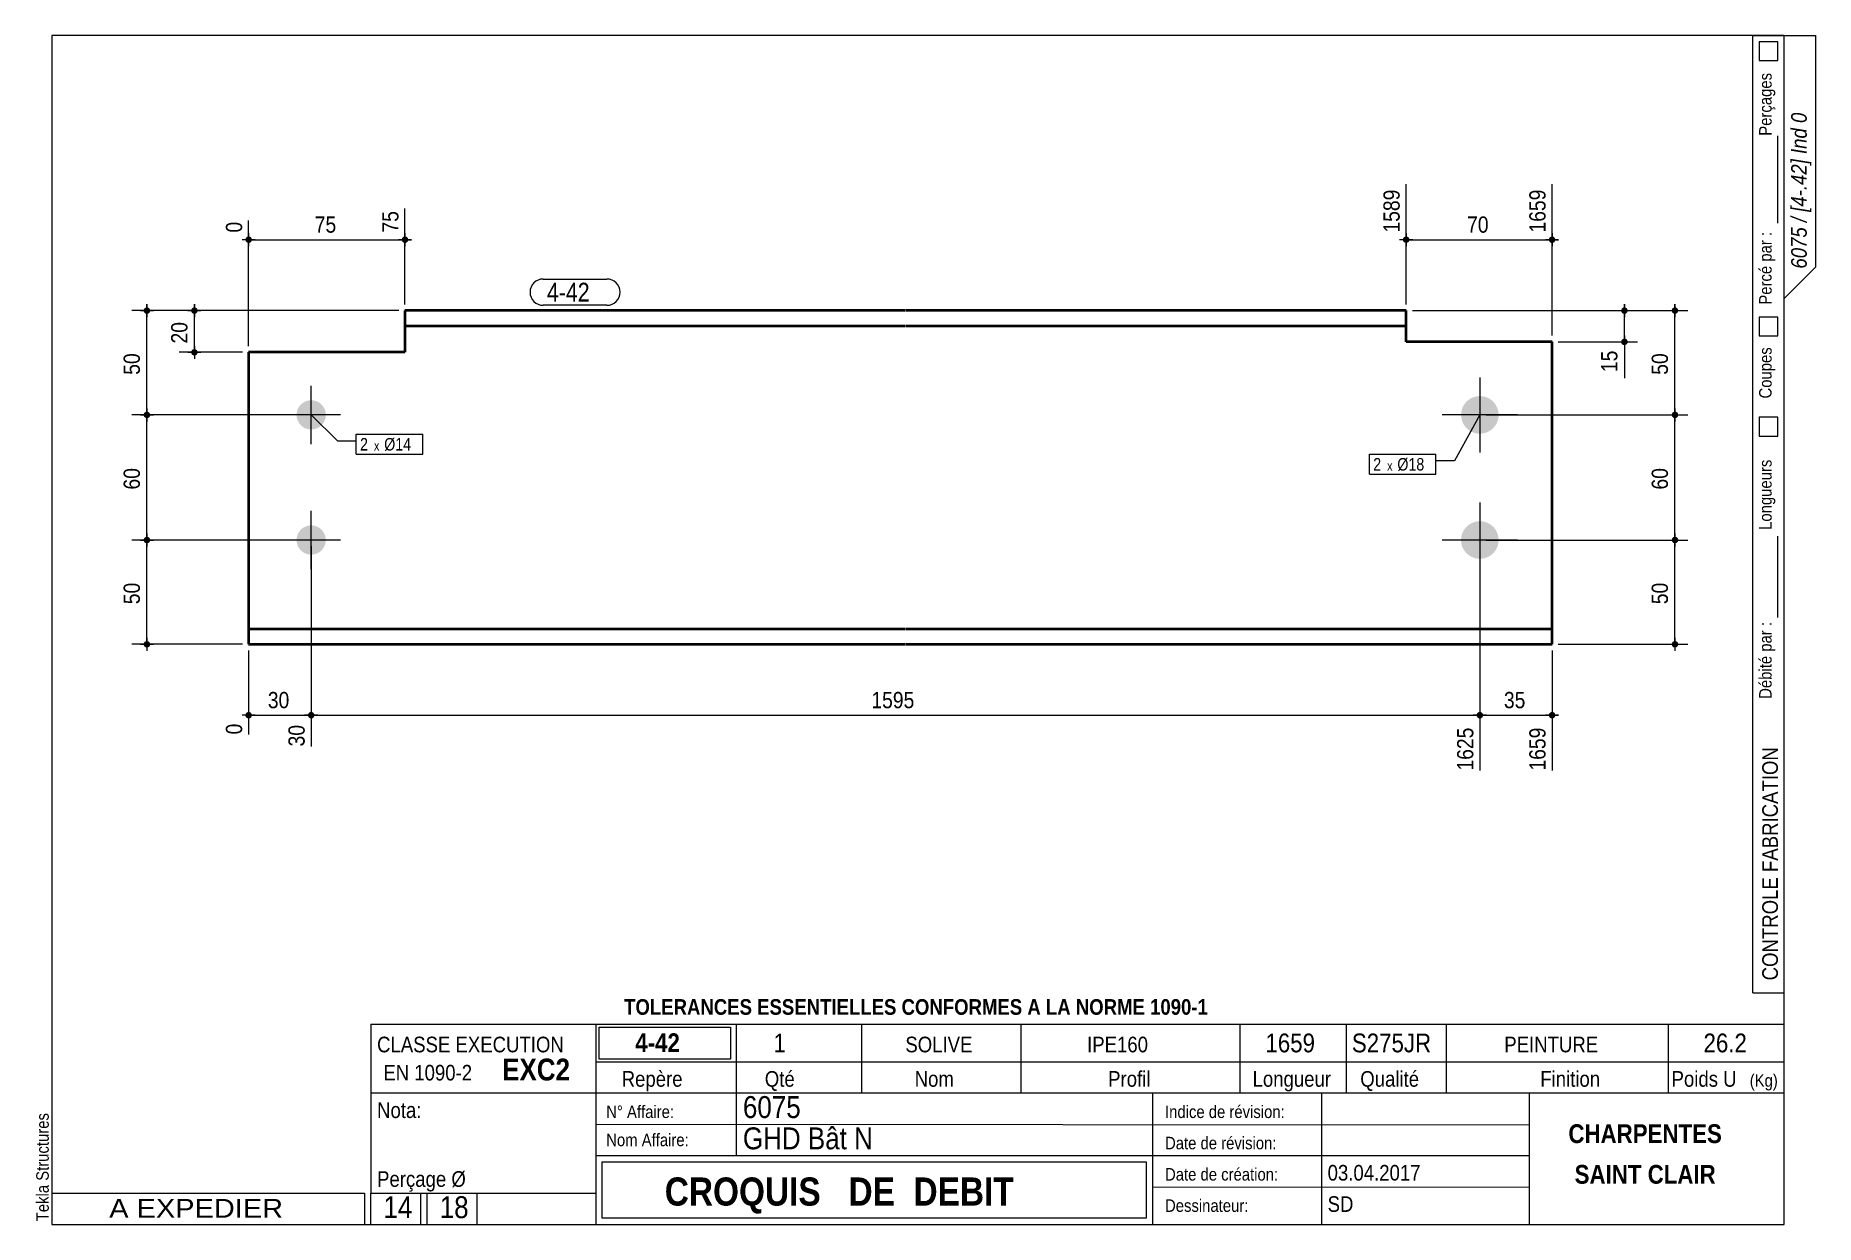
# Model space of a CAD drawing. Header units: millimetres. Extents: x 2 to 287, y 5 to 195.
import ezdxf

# ---------------------------------------------------------------- set-up
doc = ezdxf.new("R2010")
doc.units = ezdxf.units.MM
for name, color, linetype, lineweight in [('Autre type objet', 1, 'Continuous', 0), ('Boulon', 7, 'Continuous', 0), ('Cotation', 7, 'Continuous', 0), ('Désignation boulon', 3, 'Continuous', 0), ('Feuille dessin', 5, 'Continuous', 0), ('Piece', 2, 'Continuous', 0), ('Repère pièce', 3, 'Continuous', 0)]:
    doc.layers.add(name, color=color, linetype=linetype, lineweight=lineweight)
doc.styles.add('ARIAL', font='ARIAL.TTF')
doc.styles.add('ARIAL_BOLD', font='ARIALBD.TTF')
doc.styles.add('ARIAL_ITALIC', font='ARIALI.TTF')
doc.styles.add('ARIAL_NARROW', font='ARIAL.TTF')
doc.styles.add('COMIC_SANS_MS', font='COMIC.TTF')

# ---------------------------------------------------------------- blocks, each defined once
blk = doc.blocks.new('*A1')
at = {"layer": 'Boulon'}
for points in [[(233.42, 137.38), (233.49, 137.38), (233.56, 137.37), (233.64, 137.37), (233.71, 137.36), (233.78, 137.35), (233.86, 137.34), (233.93, 137.32), (234, 137.31), (234.07, 137.29), (234.14, 137.27), (234.21, 137.25), (234.28, 137.23), (234.35, 137.21), (234.42, 137.18), (234.49, 137.15), (234.56, 137.13), (234.63, 137.09), (234.69, 137.06), (234.76, 137.03), (234.82, 136.99), (234.88, 136.96), (234.95, 136.92), (235.01, 136.88), (235.07, 136.84), (235.13, 136.79), (235.19, 136.75), (235.25, 136.7), (235.3, 136.65), (235.36, 136.61), (235.41, 136.56), (235.46, 136.5), (235.52, 136.45), (235.57, 136.4), (235.61, 136.34), (235.66, 136.29), (235.71, 136.23), (235.75, 136.17), (235.8, 136.11), (235.84, 136.05), (235.88, 135.99), (235.92, 135.92), (235.95, 135.86), (235.99, 135.8), (236.02, 135.73), (236.05, 135.67), (236.08, 135.6), (236.11, 135.53), (236.14, 135.46), (236.17, 135.39), (236.19, 135.32), (236.21, 135.25), (236.23, 135.18), (236.25, 135.11), (236.27, 135.04), (236.28, 134.97), (236.3, 134.9), (236.31, 134.82), (236.32, 134.75), (236.33, 134.68), (236.33, 134.6), (236.34, 134.53), (236.34, 134.46), (236.34, 134.38), (236.34, 134.31), (236.34, 134.24), (236.33, 134.16), (236.33, 134.09), (236.32, 134.02), (236.31, 133.94), (236.3, 133.87), (236.28, 133.8), (236.27, 133.73), (236.25, 133.65), (236.23, 133.58), (236.21, 133.51), (236.19, 133.44), (236.17, 133.37), (236.14, 133.3), (236.11, 133.23), (236.08, 133.17), (236.05, 133.1), (236.02, 133.03), (235.99, 132.97), (235.95, 132.9), (235.92, 132.84), (235.88, 132.78), (235.84, 132.72), (235.8, 132.66), (235.75, 132.6), (235.71, 132.54), (235.66, 132.48), (235.61, 132.42), (235.57, 132.37), (235.52, 132.31), (235.46, 132.26), (235.41, 132.21), (235.36, 132.16), (235.3, 132.11), (235.25, 132.06), (235.19, 132.02), (235.13, 131.97), (235.07, 131.93), (235.01, 131.89), (234.95, 131.85), (234.88, 131.81), (234.82, 131.77), (234.76, 131.74), (234.69, 131.7), (234.63, 131.67), (234.56, 131.64), (234.49, 131.61), (234.42, 131.58), (234.35, 131.56), (234.28, 131.53), (234.21, 131.51), (234.14, 131.49), (234.07, 131.47), (234, 131.46), (233.93, 131.44), (233.86, 131.43), (233.78, 131.41), (233.71, 131.41), (233.64, 131.4), (233.56, 131.39), (233.49, 131.39), (233.42, 131.38), (233.34, 131.38), (233.27, 131.38), (233.2, 131.39), (233.12, 131.39), (233.05, 131.4), (232.98, 131.41), (232.9, 131.41), (232.83, 131.43), (232.76, 131.44), (232.69, 131.46), (232.61, 131.47), (232.54, 131.49), (232.47, 131.51), (232.4, 131.53), (232.33, 131.56), (232.26, 131.58), (232.19, 131.61), (232.13, 131.64), (232.06, 131.67), (231.99, 131.7), (231.93, 131.74), (231.86, 131.77), (231.8, 131.81), (231.74, 131.85), (231.68, 131.89), (231.61, 131.93), (231.56, 131.97), (231.5, 132.02), (231.44, 132.06), (231.38, 132.11), (231.33, 132.16), (231.27, 132.21), (231.22, 132.26), (231.17, 132.31), (231.12, 132.37), (231.07, 132.42), (231.02, 132.48), (230.98, 132.54), (230.93, 132.6), (230.89, 132.66), (230.85, 132.72), (230.81, 132.78), (230.77, 132.84), (230.73, 132.9), (230.7, 132.97), (230.66, 133.03), (230.63, 133.1), (230.6, 133.17), (230.57, 133.23), (230.54, 133.3), (230.52, 133.37), (230.49, 133.44), (230.47, 133.51), (230.45, 133.58), (230.43, 133.65), (230.42, 133.73), (230.4, 133.8), (230.39, 133.87), (230.37, 133.94), (230.36, 134.02), (230.36, 134.09), (230.35, 134.16), (230.35, 134.24), (230.34, 134.31), (230.34, 134.38), (230.34, 134.46), (230.35, 134.53), (230.35, 134.6), (230.36, 134.68), (230.36, 134.75), (230.37, 134.82), (230.39, 134.9), (230.4, 134.97), (230.42, 135.04), (230.43, 135.11), (230.45, 135.18), (230.47, 135.25), (230.49, 135.32), (230.52, 135.39), (230.54, 135.46), (230.57, 135.53), (230.6, 135.6), (230.63, 135.67), (230.66, 135.73), (230.7, 135.8), (230.73, 135.86), (230.77, 135.92), (230.81, 135.99), (230.85, 136.05), (230.89, 136.11), (230.93, 136.17), (230.98, 136.23), (231.02, 136.29), (231.07, 136.34), (231.12, 136.4), (231.17, 136.45), (231.22, 136.5), (231.27, 136.56), (231.33, 136.61), (231.38, 136.65), (231.44, 136.7), (231.5, 136.75), (231.56, 136.79), (231.61, 136.84), (231.68, 136.88), (231.74, 136.92), (231.8, 136.96), (231.86, 136.99), (231.93, 137.03), (231.99, 137.06), (232.06, 137.09), (232.13, 137.13), (232.19, 137.15), (232.26, 137.18), (232.33, 137.21), (232.4, 137.23), (232.47, 137.25), (232.54, 137.27), (232.61, 137.29), (232.69, 137.31), (232.76, 137.32), (232.83, 137.34), (232.9, 137.35), (232.98, 137.36), (233.05, 137.37), (233.12, 137.37), (233.2, 137.38), (233.27, 137.38), (233.34, 137.38)], [(233.42, 117.38), (233.49, 117.38), (233.56, 117.37), (233.64, 117.37), (233.71, 117.36), (233.78, 117.35), (233.86, 117.34), (233.93, 117.32), (234, 117.31), (234.07, 117.29), (234.14, 117.27), (234.21, 117.25), (234.28, 117.23), (234.35, 117.21), (234.42, 117.18), (234.49, 117.15), (234.56, 117.13), (234.63, 117.09), (234.69, 117.06), (234.76, 117.03), (234.82, 116.99), (234.88, 116.96), (234.95, 116.92), (235.01, 116.88), (235.07, 116.84), (235.13, 116.79), (235.19, 116.75), (235.25, 116.7), (235.3, 116.65), (235.36, 116.61), (235.41, 116.56), (235.46, 116.5), (235.52, 116.45), (235.57, 116.4), (235.61, 116.34), (235.66, 116.29), (235.71, 116.23), (235.75, 116.17), (235.8, 116.11), (235.84, 116.05), (235.88, 115.99), (235.92, 115.92), (235.95, 115.86), (235.99, 115.8), (236.02, 115.73), (236.05, 115.67), (236.08, 115.6), (236.11, 115.53), (236.14, 115.46), (236.17, 115.39), (236.19, 115.32), (236.21, 115.25), (236.23, 115.18), (236.25, 115.11), (236.27, 115.04), (236.28, 114.97), (236.3, 114.9), (236.31, 114.82), (236.32, 114.75), (236.33, 114.68), (236.33, 114.6), (236.34, 114.53), (236.34, 114.46), (236.34, 114.38), (236.34, 114.31), (236.34, 114.24), (236.33, 114.16), (236.33, 114.09), (236.32, 114.02), (236.31, 113.94), (236.3, 113.87), (236.28, 113.8), (236.27, 113.73), (236.25, 113.65), (236.23, 113.58), (236.21, 113.51), (236.19, 113.44), (236.17, 113.37), (236.14, 113.3), (236.11, 113.23), (236.08, 113.17), (236.05, 113.1), (236.02, 113.03), (235.99, 112.97), (235.95, 112.9), (235.92, 112.84), (235.88, 112.78), (235.84, 112.72), (235.8, 112.66), (235.75, 112.6), (235.71, 112.54), (235.66, 112.48), (235.61, 112.42), (235.57, 112.37), (235.52, 112.31), (235.46, 112.26), (235.41, 112.21), (235.36, 112.16), (235.3, 112.11), (235.25, 112.06), (235.19, 112.02), (235.13, 111.97), (235.07, 111.93), (235.01, 111.89), (234.95, 111.85), (234.88, 111.81), (234.82, 111.77), (234.76, 111.74), (234.69, 111.7), (234.63, 111.67), (234.56, 111.64), (234.49, 111.61), (234.42, 111.58), (234.35, 111.56), (234.28, 111.53), (234.21, 111.51), (234.14, 111.49), (234.07, 111.47), (234, 111.46), (233.93, 111.44), (233.86, 111.43), (233.78, 111.41), (233.71, 111.41), (233.64, 111.4), (233.56, 111.39), (233.49, 111.39), (233.42, 111.38), (233.34, 111.38), (233.27, 111.38), (233.2, 111.39), (233.12, 111.39), (233.05, 111.4), (232.98, 111.41), (232.9, 111.41), (232.83, 111.43), (232.76, 111.44), (232.69, 111.46), (232.61, 111.47), (232.54, 111.49), (232.47, 111.51), (232.4, 111.53), (232.33, 111.56), (232.26, 111.58), (232.19, 111.61), (232.13, 111.64), (232.06, 111.67), (231.99, 111.7), (231.93, 111.74), (231.86, 111.77), (231.8, 111.81), (231.74, 111.85), (231.68, 111.89), (231.61, 111.93), (231.56, 111.97), (231.5, 112.02), (231.44, 112.06), (231.38, 112.11), (231.33, 112.16), (231.27, 112.21), (231.22, 112.26), (231.17, 112.31), (231.12, 112.37), (231.07, 112.42), (231.02, 112.48), (230.98, 112.54), (230.93, 112.6), (230.89, 112.66), (230.85, 112.72), (230.81, 112.78), (230.77, 112.84), (230.73, 112.9), (230.7, 112.97), (230.66, 113.03), (230.63, 113.1), (230.6, 113.17), (230.57, 113.23), (230.54, 113.3), (230.52, 113.37), (230.49, 113.44), (230.47, 113.51), (230.45, 113.58), (230.43, 113.65), (230.42, 113.73), (230.4, 113.8), (230.39, 113.87), (230.37, 113.94), (230.36, 114.02), (230.36, 114.09), (230.35, 114.16), (230.35, 114.24), (230.34, 114.31), (230.34, 114.38), (230.34, 114.46), (230.35, 114.53), (230.35, 114.6), (230.36, 114.68), (230.36, 114.75), (230.37, 114.82), (230.39, 114.9), (230.4, 114.97), (230.42, 115.04), (230.43, 115.11), (230.45, 115.18), (230.47, 115.25), (230.49, 115.32), (230.52, 115.39), (230.54, 115.46), (230.57, 115.53), (230.6, 115.6), (230.63, 115.67), (230.66, 115.73), (230.7, 115.8), (230.73, 115.86), (230.77, 115.92), (230.81, 115.99), (230.85, 116.05), (230.89, 116.11), (230.93, 116.17), (230.98, 116.23), (231.02, 116.29), (231.07, 116.34), (231.12, 116.4), (231.17, 116.45), (231.22, 116.5), (231.27, 116.56), (231.33, 116.61), (231.38, 116.65), (231.44, 116.7), (231.5, 116.75), (231.56, 116.79), (231.61, 116.84), (231.68, 116.88), (231.74, 116.92), (231.8, 116.96), (231.86, 116.99), (231.93, 117.03), (231.99, 117.06), (232.06, 117.09), (232.13, 117.13), (232.19, 117.15), (232.26, 117.18), (232.33, 117.21), (232.4, 117.23), (232.47, 117.25), (232.54, 117.27), (232.61, 117.29), (232.69, 117.31), (232.76, 117.32), (232.83, 117.34), (232.9, 117.35), (232.98, 117.36), (233.05, 117.37), (233.12, 117.37), (233.2, 117.38), (233.27, 117.38), (233.34, 117.38)]]:
    blk.add_hatch(color=256, dxfattribs=at).paths.add_polyline_path(points, flags=17)
at = {"layer": 'Boulon', "linetype": 'Continuous', "lineweight": 0}
for p, q in [((233.34, 140.38), (233.34, 128.38)), ((239.34, 134.38), (227.34, 134.38)), ((233.34, 120.38), (233.34, 108.38)), ((239.34, 114.38), (227.34, 114.38))]:
    blk.add_line(p, q, dxfattribs=at)
blk = doc.blocks.new('*A2')
at = {"layer": 'Boulon'}
for points in [[(48.79, 134.33), (48.79, 134.27), (48.79, 134.21), (48.78, 134.15), (48.78, 134.1), (48.77, 134.04), (48.76, 133.98), (48.75, 133.93), (48.74, 133.87), (48.72, 133.82), (48.71, 133.76), (48.69, 133.71), (48.68, 133.65), (48.66, 133.6), (48.64, 133.54), (48.62, 133.49), (48.59, 133.44), (48.57, 133.38), (48.55, 133.33), (48.52, 133.28), (48.49, 133.23), (48.46, 133.18), (48.43, 133.13), (48.4, 133.09), (48.37, 133.04), (48.34, 132.99), (48.3, 132.95), (48.26, 132.9), (48.23, 132.86), (48.19, 132.82), (48.15, 132.77), (48.11, 132.73), (48.07, 132.69), (48.03, 132.65), (47.98, 132.62), (47.94, 132.58), (47.9, 132.54), (47.85, 132.51), (47.8, 132.47), (47.76, 132.44), (47.71, 132.41), (47.66, 132.38), (47.61, 132.35), (47.56, 132.32), (47.51, 132.3), (47.46, 132.27), (47.41, 132.25), (47.35, 132.23), (47.3, 132.21), (47.25, 132.19), (47.19, 132.17), (47.14, 132.15), (47.08, 132.13), (47.03, 132.12), (46.97, 132.11), (46.92, 132.09), (46.86, 132.08), (46.8, 132.07), (46.75, 132.07), (46.69, 132.06), (46.63, 132.06), (46.58, 132.05), (46.52, 132.05), (46.46, 132.05), (46.4, 132.05), (46.35, 132.05), (46.29, 132.06), (46.23, 132.06), (46.18, 132.07), (46.12, 132.07), (46.06, 132.08), (46.01, 132.09), (45.95, 132.11), (45.89, 132.12), (45.84, 132.13), (45.78, 132.15), (45.73, 132.17), (45.67, 132.19), (45.62, 132.21), (45.57, 132.23), (45.52, 132.25), (45.46, 132.27), (45.41, 132.3), (45.36, 132.32), (45.31, 132.35), (45.26, 132.38), (45.21, 132.41), (45.16, 132.44), (45.12, 132.47), (45.07, 132.51), (45.03, 132.54), (44.98, 132.58), (44.94, 132.62), (44.89, 132.65), (44.85, 132.69), (44.81, 132.73), (44.77, 132.77), (44.73, 132.82), (44.69, 132.86), (44.66, 132.9), (44.62, 132.95), (44.59, 132.99), (44.55, 133.04), (44.52, 133.09), (44.49, 133.13), (44.46, 133.18), (44.43, 133.23), (44.4, 133.28), (44.38, 133.33), (44.35, 133.38), (44.33, 133.44), (44.31, 133.49), (44.28, 133.54), (44.26, 133.6), (44.25, 133.65), (44.23, 133.71), (44.21, 133.76), (44.2, 133.82), (44.18, 133.87), (44.17, 133.93), (44.16, 133.98), (44.15, 134.04), (44.15, 134.1), (44.14, 134.15), (44.13, 134.21), (44.13, 134.27), (44.13, 134.33), (44.13, 134.38), (44.13, 134.44), (44.13, 134.5), (44.13, 134.55), (44.14, 134.61), (44.15, 134.67), (44.15, 134.72), (44.16, 134.78), (44.17, 134.84), (44.18, 134.89), (44.2, 134.95), (44.21, 135), (44.23, 135.06), (44.25, 135.11), (44.26, 135.17), (44.28, 135.22), (44.31, 135.28), (44.33, 135.33), (44.35, 135.38), (44.38, 135.43), (44.4, 135.48), (44.43, 135.53), (44.46, 135.58), (44.49, 135.63), (44.52, 135.68), (44.55, 135.73), (44.59, 135.77), (44.62, 135.82), (44.66, 135.86), (44.69, 135.91), (44.73, 135.95), (44.77, 135.99), (44.81, 136.03), (44.85, 136.07), (44.89, 136.11), (44.94, 136.15), (44.98, 136.19), (45.03, 136.22), (45.07, 136.26), (45.12, 136.29), (45.16, 136.32), (45.21, 136.35), (45.26, 136.38), (45.31, 136.41), (45.36, 136.44), (45.41, 136.47), (45.46, 136.49), (45.52, 136.52), (45.57, 136.54), (45.62, 136.56), (45.67, 136.58), (45.73, 136.6), (45.78, 136.62), (45.84, 136.63), (45.89, 136.65), (45.95, 136.66), (46.01, 136.67), (46.06, 136.68), (46.12, 136.69), (46.18, 136.7), (46.23, 136.7), (46.29, 136.71), (46.35, 136.71), (46.4, 136.72), (46.46, 136.72), (46.52, 136.72), (46.58, 136.71), (46.63, 136.71), (46.69, 136.7), (46.75, 136.7), (46.8, 136.69), (46.86, 136.68), (46.92, 136.67), (46.97, 136.66), (47.03, 136.65), (47.08, 136.63), (47.14, 136.62), (47.19, 136.6), (47.25, 136.58), (47.3, 136.56), (47.35, 136.54), (47.41, 136.52), (47.46, 136.49), (47.51, 136.47), (47.56, 136.44), (47.61, 136.41), (47.66, 136.38), (47.71, 136.35), (47.76, 136.32), (47.8, 136.29), (47.85, 136.26), (47.9, 136.22), (47.94, 136.19), (47.98, 136.15), (48.03, 136.11), (48.07, 136.07), (48.11, 136.03), (48.15, 135.99), (48.19, 135.95), (48.23, 135.91), (48.26, 135.86), (48.3, 135.82), (48.34, 135.77), (48.37, 135.73), (48.4, 135.68), (48.43, 135.63), (48.46, 135.58), (48.49, 135.53), (48.52, 135.48), (48.55, 135.43), (48.57, 135.38), (48.59, 135.33), (48.62, 135.28), (48.64, 135.22), (48.66, 135.17), (48.68, 135.11), (48.69, 135.06), (48.71, 135), (48.72, 134.95), (48.74, 134.89), (48.75, 134.84), (48.76, 134.78), (48.77, 134.72), (48.78, 134.67), (48.78, 134.61), (48.79, 134.55), (48.79, 134.5), (48.79, 134.44), (48.79, 134.38)], [(48.79, 114.33), (48.79, 114.27), (48.79, 114.21), (48.78, 114.15), (48.78, 114.1), (48.77, 114.04), (48.76, 113.98), (48.75, 113.93), (48.74, 113.87), (48.72, 113.82), (48.71, 113.76), (48.69, 113.71), (48.68, 113.65), (48.66, 113.6), (48.64, 113.54), (48.62, 113.49), (48.59, 113.44), (48.57, 113.38), (48.55, 113.33), (48.52, 113.28), (48.49, 113.23), (48.46, 113.18), (48.43, 113.13), (48.4, 113.09), (48.37, 113.04), (48.34, 112.99), (48.3, 112.95), (48.26, 112.9), (48.23, 112.86), (48.19, 112.82), (48.15, 112.77), (48.11, 112.73), (48.07, 112.69), (48.03, 112.65), (47.98, 112.62), (47.94, 112.58), (47.9, 112.54), (47.85, 112.51), (47.8, 112.47), (47.76, 112.44), (47.71, 112.41), (47.66, 112.38), (47.61, 112.35), (47.56, 112.32), (47.51, 112.3), (47.46, 112.27), (47.41, 112.25), (47.35, 112.23), (47.3, 112.21), (47.25, 112.19), (47.19, 112.17), (47.14, 112.15), (47.08, 112.13), (47.03, 112.12), (46.97, 112.11), (46.92, 112.09), (46.86, 112.08), (46.8, 112.07), (46.75, 112.07), (46.69, 112.06), (46.63, 112.06), (46.58, 112.05), (46.52, 112.05), (46.46, 112.05), (46.4, 112.05), (46.35, 112.05), (46.29, 112.06), (46.23, 112.06), (46.18, 112.07), (46.12, 112.07), (46.06, 112.08), (46.01, 112.09), (45.95, 112.11), (45.89, 112.12), (45.84, 112.13), (45.78, 112.15), (45.73, 112.17), (45.67, 112.19), (45.62, 112.21), (45.57, 112.23), (45.52, 112.25), (45.46, 112.27), (45.41, 112.3), (45.36, 112.32), (45.31, 112.35), (45.26, 112.38), (45.21, 112.41), (45.16, 112.44), (45.12, 112.47), (45.07, 112.51), (45.03, 112.54), (44.98, 112.58), (44.94, 112.62), (44.89, 112.65), (44.85, 112.69), (44.81, 112.73), (44.77, 112.77), (44.73, 112.82), (44.69, 112.86), (44.66, 112.9), (44.62, 112.95), (44.59, 112.99), (44.55, 113.04), (44.52, 113.09), (44.49, 113.13), (44.46, 113.18), (44.43, 113.23), (44.4, 113.28), (44.38, 113.33), (44.35, 113.38), (44.33, 113.44), (44.31, 113.49), (44.28, 113.54), (44.26, 113.6), (44.25, 113.65), (44.23, 113.71), (44.21, 113.76), (44.2, 113.82), (44.18, 113.87), (44.17, 113.93), (44.16, 113.98), (44.15, 114.04), (44.15, 114.1), (44.14, 114.15), (44.13, 114.21), (44.13, 114.27), (44.13, 114.33), (44.13, 114.38), (44.13, 114.44), (44.13, 114.5), (44.13, 114.55), (44.14, 114.61), (44.15, 114.67), (44.15, 114.72), (44.16, 114.78), (44.17, 114.84), (44.18, 114.89), (44.2, 114.95), (44.21, 115), (44.23, 115.06), (44.25, 115.11), (44.26, 115.17), (44.28, 115.22), (44.31, 115.28), (44.33, 115.33), (44.35, 115.38), (44.38, 115.43), (44.4, 115.48), (44.43, 115.53), (44.46, 115.58), (44.49, 115.63), (44.52, 115.68), (44.55, 115.73), (44.59, 115.77), (44.62, 115.82), (44.66, 115.86), (44.69, 115.91), (44.73, 115.95), (44.77, 115.99), (44.81, 116.03), (44.85, 116.07), (44.89, 116.11), (44.94, 116.15), (44.98, 116.19), (45.03, 116.22), (45.07, 116.26), (45.12, 116.29), (45.16, 116.32), (45.21, 116.35), (45.26, 116.38), (45.31, 116.41), (45.36, 116.44), (45.41, 116.47), (45.46, 116.49), (45.52, 116.52), (45.57, 116.54), (45.62, 116.56), (45.67, 116.58), (45.73, 116.6), (45.78, 116.62), (45.84, 116.63), (45.89, 116.65), (45.95, 116.66), (46.01, 116.67), (46.06, 116.68), (46.12, 116.69), (46.18, 116.7), (46.23, 116.7), (46.29, 116.71), (46.35, 116.71), (46.4, 116.72), (46.46, 116.72), (46.52, 116.72), (46.58, 116.71), (46.63, 116.71), (46.69, 116.7), (46.75, 116.7), (46.8, 116.69), (46.86, 116.68), (46.92, 116.67), (46.97, 116.66), (47.03, 116.65), (47.08, 116.63), (47.14, 116.62), (47.19, 116.6), (47.25, 116.58), (47.3, 116.56), (47.35, 116.54), (47.41, 116.52), (47.46, 116.49), (47.51, 116.47), (47.56, 116.44), (47.61, 116.41), (47.66, 116.38), (47.71, 116.35), (47.76, 116.32), (47.8, 116.29), (47.85, 116.26), (47.9, 116.22), (47.94, 116.19), (47.98, 116.15), (48.03, 116.11), (48.07, 116.07), (48.11, 116.03), (48.15, 115.99), (48.19, 115.95), (48.23, 115.91), (48.26, 115.86), (48.3, 115.82), (48.34, 115.77), (48.37, 115.73), (48.4, 115.68), (48.43, 115.63), (48.46, 115.58), (48.49, 115.53), (48.52, 115.48), (48.55, 115.43), (48.57, 115.38), (48.59, 115.33), (48.62, 115.28), (48.64, 115.22), (48.66, 115.17), (48.68, 115.11), (48.69, 115.06), (48.71, 115), (48.72, 114.95), (48.74, 114.89), (48.75, 114.84), (48.76, 114.78), (48.77, 114.72), (48.78, 114.67), (48.78, 114.61), (48.79, 114.55), (48.79, 114.5), (48.79, 114.44), (48.79, 114.38)]]:
    blk.add_hatch(color=256, dxfattribs=at).paths.add_polyline_path(points, flags=17)
at = {"layer": 'Boulon', "linetype": 'Continuous', "lineweight": 0}
for p, q in [((46.46, 129.72), (46.46, 139.05)), ((51.13, 134.38), (41.79, 134.38)), ((46.46, 109.72), (46.46, 119.05)), ((51.13, 114.38), (41.79, 114.38))]:
    blk.add_line(p, q, dxfattribs=at)
blk = doc.blocks.new('*A3')
at = {"layer": 'Piece', "color": 2, "linetype": 'Continuous', "lineweight": 40}
for p, q in [((61.460897, 151.049112), (61.460897, 144.382445)), ((141.460897, 151.049112), (61.460897, 151.049112)), ((221.560897, 151.049112), (141.560897, 151.049112)), ((221.560897, 146.049112), (221.560897, 151.049112)), ((141.460897, 148.582445), (61.460897, 148.582445)), ((221.560897, 148.582445), (141.560897, 148.582445)), ((244.893801, 146.049112), (221.560897, 146.049112)), ((244.893801, 97.715779), (244.893801, 146.049112)), ((61.460897, 144.382445), (36.460897, 144.382445)), ((36.460897, 144.382445), (36.460897, 97.715779)), ((36.460897, 100.182445), (141.460897, 100.182445)), ((141.560897, 100.182445), (244.893801, 100.182445)), ((36.460897, 97.715779), (141.460897, 97.715779)), ((141.560897, 97.715779), (244.893801, 97.715779))]:
    blk.add_line(p, q, dxfattribs=at)
blk = doc.blocks.new('*A4')
at = {"layer": 'Feuille dessin', "linetype": 'Continuous', "lineweight": 0}
for p, q in [((282, 195), (5, 195)), ((5, 195), (5, 5)), ((282, 5), (282, 195)), ((5, 5), (282, 5))]:
    blk.add_line(p, q, dxfattribs=at)
at = {"layer": 'Feuille dessin', "style": 'ARIAL', "width": 0.85}
blk.add_text('Tekla Structures', height=2, rotation=90, dxfattribs=at).set_placement((4.5, 5.5))
blk = doc.blocks.new('*A5')
at = {"layer": 'Autre type objet', "linetype": 'Continuous', "lineweight": 0}
for p, q in [((277, 42), (277, 195)), ((277, 195), (287, 195)), ((278, 194), (278, 191)), ((281, 194), (278, 194)), ((281, 191), (281, 194)), ((282, 42), (282, 195)), ((287, 195), (287, 158)), ((278, 191), (281, 191)), ((281, 165), (281, 179)), ((287, 158), (282, 153)), ((278, 150), (278, 147)), ((281, 150), (278, 150)), ((281, 147), (281, 150)), ((278, 147), (281, 147)), ((278, 134), (278, 131)), ((281, 134), (278, 134)), ((281, 131), (281, 134)), ((278, 131), (281, 131)), ((281, 102), (281, 115)), ((277, 42), (282, 42))]:
    blk.add_line(p, q, dxfattribs=at)
at = {"layer": 'Autre type objet', "width": 0.85}
for s, height, style, p in [('Perçages', 2, 'ARIAL', (280, 179)), ('6075 / [4-.42] Ind 0', 2.5, 'ARIAL_ITALIC', (285.619109, 157.760245)), ('Percé par :', 2, 'ARIAL', (280, 152)), ('Coupes', 2, 'ARIAL', (280, 137)), ('Longueurs', 2, 'ARIAL', (280, 116)), ('Débité par :', 2, 'ARIAL', (280, 89)), ('CONTROLE FABRICATION', 2.5, 'ARIAL', (281, 44))]:
    blk.add_text(s, height=height, rotation=90, dxfattribs=dict(at, style=style)).set_placement(p)
blk = doc.blocks.new('*A6')
at = {"layer": 'Autre type objet', "linetype": 'Continuous', "lineweight": 0}
for p, q in [((56, 37), (92, 37)), ((56, 37), (56, 10)), ((92, 37), (92, 10)), ((56, 26), (92, 26)), ((56, 10), (92, 10)), ((56, 5), (56, 10)), ((64, 5), (64, 10)), ((65, 5), (65, 10)), ((73, 5), (73, 10)), ((56, 5), (64, 5)), ((65, 5), (73, 5))]:
    blk.add_line(p, q, dxfattribs=at)
at = {"layer": 'Autre type objet', "width": 0.85}
for s, height, style, p in [('CLASSE EXECUTION', 2.5, 'ARIAL', (57, 32.5)), ('EXC2', 3.5, 'ARIAL_BOLD', (77, 28)), ('EN 1090-2', 2.5, 'ARIAL', (58, 28)), ('Nota:', 2.5, 'ARIAL', (57, 22)), ('Perçage Ø', 2.5, 'ARIAL', (57, 11)), ('14', 3.5, 'ARIAL_NARROW', (58.014234, 6)), ('18', 3.5, 'ARIAL_NARROW', (67.014234, 6))]:
    blk.add_text(s, height=height, dxfattribs=dict(at, style=style)).set_placement(p)
blk = doc.blocks.new('*A7')
at = {"layer": 'Autre type objet', "linetype": 'Continuous', "lineweight": 0}
for p, q in [((92, 37), (282, 37)), ((92, 37), (92, 31)), ((114.5, 31), (114.5, 37)), ((134.5, 31), (134.5, 37)), ((160, 31), (160, 37)), ((195, 31), (195, 37)), ((212, 31), (212, 37)), ((228, 31), (228, 37)), ((263.5, 31), (263.5, 37)), ((282, 31), (282, 37)), ((92.51953, 36.5), (113.5, 36.5)), ((92.51953, 31.394341), (92.51953, 36.5)), ((113.5, 36.5), (113.5, 31.394341)), ((113.5, 31.394341), (92.51953, 31.394341)), ((92, 31), (282, 31)), ((92, 31), (92, 5)), ((114.5, 16), (114.5, 31)), ((134.5, 26), (134.5, 31)), ((160, 26), (160, 31)), ((195, 26), (195, 31)), ((212, 26), (212, 31)), ((228, 26), (228, 31)), ((263.5, 26), (263.5, 31)), ((282, 5), (282, 31)), ((92, 26), (282, 26)), ((181, 26), (181, 5)), ((208, 26), (208, 5)), ((241.262466, 5), (241.262466, 26)), ((92, 21), (241.327069, 20.935451)), ((92, 16), (181, 16)), ((93, 15), (180, 15)), ((93, 6), (93, 15)), ((180, 15), (180, 6)), ((181, 16), (241.297815, 16.021151)), ((181, 11), (241.217807, 10.969512)), ((180, 6), (93, 6)), ((92, 5), (282, 5))]:
    blk.add_line(p, q, dxfattribs=at)
at = {"layer": 'Autre type objet', "width": 0.85}
for s, height, style, p in [('TOLERANCES ESSENTIELLES CONFORMES A LA NORME 1090-1', 2.5, 'ARIAL_BOLD', (96.5, 38.5)), ('4-42', 3, 'ARIAL_BOLD', (98.285724, 32.540141)), ('1', 3, 'ARIAL', (120.389893, 32.5)), ('SOLIVE', 2.5, 'ARIAL', (141.474609, 32.5)), ('IPE160', 2.5, 'ARIAL', (170.538574, 32.5)), ('1659', 3, 'ARIAL', (199.053223, 32.5)), ('S275JR', 3, 'ARIAL', (212.880127, 32.5)), ('PEINTURE', 2.5, 'ARIAL', (237.24646, 32.5)), ('26.2', 3, 'ARIAL', (269.109863, 32.5)), ('Repère', 2.5, 'ARIAL', (96.112978, 27)), ('Qté', 2.5, 'ARIAL', (119, 27)), ('Nom', 2.5, 'ARIAL', (142.961426, 27)), ('Profil', 2.5, 'ARIAL', (173.903564, 27)), ('Longueur', 2.5, 'ARIAL', (197, 27)), ('Qualité', 2.5, 'ARIAL', (214.218018, 27)), ('Finition', 2.5, 'ARIAL', (243, 27)), ('Poids U', 2.5, 'ARIAL', (264, 27)), ('(Kg)', 2, 'ARIAL', (276.5, 27)), ('N° Affaire:', 2, 'ARIAL', (93.640566, 22)), ('6075', 3.5, 'ARIAL', (115.5, 22)), ('Indice de révision:', 2, 'ARIAL', (183, 22)), ('GHD Bât N', 3.5, 'ARIAL', (115.5, 17)), ('CHARPENTES', 3, 'ARIAL_BOLD', (247.5, 18)), ('Nom Affaire:', 2, 'ARIAL', (93.640566, 17.5)), ('Date de révision:', 2, 'ARIAL', (183, 17)), ('03.04.2017', 2.5, 'ARIAL', (209, 12)), ('SAINT CLAIR', 3, 'ARIAL_BOLD', (248.5, 11.5)), ('CROQUIS   DE  DEBIT', 4.5, 'ARIAL_BOLD', (103, 8)), ('Date de création:', 2, 'ARIAL', (183, 12)), ('Dessinateur:', 2, 'ARIAL', (183, 7)), ('SD', 2.5, 'ARIAL', (209, 7))]:
    blk.add_text(s, height=height, dxfattribs=dict(at, style=style)).set_placement(p)
blk = doc.blocks.new('*A8')
at = {"layer": 'Autre type objet', "linetype": 'Continuous', "lineweight": 0}
for p, q in [((5, 10), (55, 10)), ((5, 10), (5, 5)), ((55, 10), (55, 5)), ((5, 5), (55, 5))]:
    blk.add_line(p, q, dxfattribs=at)
at = {"layer": 'Autre type objet', "style": 'ARIAL', "width": 1.105}
blk.add_text('A EXPEDIER', height=3, dxfattribs=at).set_placement((14.169647, 6.073465))
blk = doc.blocks.new('*A9')
at = {"layer": 'Cotation'}
for points in [[(36.44, 85.86), (36.41, 85.86), (36.38, 85.87), (36.36, 85.87), (36.33, 85.88), (36.31, 85.88), (36.29, 85.89), (36.26, 85.9), (36.24, 85.91), (36.22, 85.92), (36.19, 85.94), (36.17, 85.95), (36.15, 85.96), (36.13, 85.98), (36.11, 86), (36.09, 86.01), (36.08, 86.03), (36.06, 86.05), (36.04, 86.07), (36.03, 86.09), (36.01, 86.12), (36, 86.14), (35.99, 86.16), (35.98, 86.18), (35.97, 86.21), (35.96, 86.23), (35.96, 86.26), (35.95, 86.28), (35.95, 86.31), (35.94, 86.33), (35.94, 86.36), (35.94, 86.38), (35.94, 86.41), (35.94, 86.43), (35.95, 86.46), (35.95, 86.48), (35.96, 86.51), (35.96, 86.53), (35.97, 86.56), (35.98, 86.58), (35.99, 86.6), (36, 86.63), (36.01, 86.65), (36.03, 86.67), (36.04, 86.69), (36.06, 86.71), (36.08, 86.73), (36.09, 86.75), (36.11, 86.77), (36.13, 86.78), (36.15, 86.8), (36.17, 86.81), (36.19, 86.83), (36.22, 86.84), (36.24, 86.85), (36.26, 86.86), (36.29, 86.87), (36.31, 86.88), (36.33, 86.89), (36.36, 86.89), (36.38, 86.9), (36.41, 86.9), (36.44, 86.9), (36.46, 86.9), (36.49, 86.9), (36.51, 86.9), (36.54, 86.9), (36.56, 86.89), (36.59, 86.89), (36.61, 86.88), (36.64, 86.87), (36.66, 86.86), (36.68, 86.85), (36.71, 86.84), (36.73, 86.83), (36.75, 86.81), (36.77, 86.8), (36.79, 86.78), (36.81, 86.77), (36.83, 86.75), (36.85, 86.73), (36.86, 86.71), (36.88, 86.69), (36.89, 86.67), (36.91, 86.65), (36.92, 86.63), (36.93, 86.6), (36.94, 86.58), (36.95, 86.56), (36.96, 86.53), (36.97, 86.51), (36.97, 86.48), (36.98, 86.46), (36.98, 86.43), (36.98, 86.41), (36.98, 86.38), (36.98, 86.36), (36.98, 86.33), (36.98, 86.31), (36.97, 86.28), (36.97, 86.26), (36.96, 86.23), (36.95, 86.21), (36.94, 86.18), (36.93, 86.16), (36.92, 86.14), (36.91, 86.12), (36.89, 86.09), (36.88, 86.07), (36.86, 86.05), (36.85, 86.03), (36.83, 86.01), (36.81, 86), (36.79, 85.98), (36.77, 85.96), (36.75, 85.95), (36.73, 85.94), (36.71, 85.92), (36.68, 85.91), (36.66, 85.9), (36.64, 85.89), (36.61, 85.88), (36.59, 85.88), (36.56, 85.87), (36.54, 85.87), (36.51, 85.86), (36.49, 85.86), (36.46, 85.86)], [(46.44, 85.86), (46.41, 85.86), (46.38, 85.87), (46.36, 85.87), (46.33, 85.88), (46.31, 85.88), (46.29, 85.89), (46.26, 85.9), (46.24, 85.91), (46.22, 85.92), (46.19, 85.94), (46.17, 85.95), (46.15, 85.96), (46.13, 85.98), (46.11, 86), (46.09, 86.01), (46.08, 86.03), (46.06, 86.05), (46.04, 86.07), (46.03, 86.09), (46.01, 86.12), (46, 86.14), (45.99, 86.16), (45.98, 86.18), (45.97, 86.21), (45.96, 86.23), (45.96, 86.26), (45.95, 86.28), (45.95, 86.31), (45.94, 86.33), (45.94, 86.36), (45.94, 86.38), (45.94, 86.41), (45.94, 86.43), (45.95, 86.46), (45.95, 86.48), (45.96, 86.51), (45.96, 86.53), (45.97, 86.56), (45.98, 86.58), (45.99, 86.6), (46, 86.63), (46.01, 86.65), (46.03, 86.67), (46.04, 86.69), (46.06, 86.71), (46.08, 86.73), (46.09, 86.75), (46.11, 86.77), (46.13, 86.78), (46.15, 86.8), (46.17, 86.81), (46.19, 86.83), (46.22, 86.84), (46.24, 86.85), (46.26, 86.86), (46.29, 86.87), (46.31, 86.88), (46.33, 86.89), (46.36, 86.89), (46.38, 86.9), (46.41, 86.9), (46.44, 86.9), (46.46, 86.9), (46.49, 86.9), (46.51, 86.9), (46.54, 86.9), (46.56, 86.89), (46.59, 86.89), (46.61, 86.88), (46.64, 86.87), (46.66, 86.86), (46.68, 86.85), (46.71, 86.84), (46.73, 86.83), (46.75, 86.81), (46.77, 86.8), (46.79, 86.78), (46.81, 86.77), (46.83, 86.75), (46.85, 86.73), (46.86, 86.71), (46.88, 86.69), (46.89, 86.67), (46.91, 86.65), (46.92, 86.63), (46.93, 86.6), (46.94, 86.58), (46.95, 86.56), (46.96, 86.53), (46.97, 86.51), (46.97, 86.48), (46.98, 86.46), (46.98, 86.43), (46.98, 86.41), (46.98, 86.38), (46.98, 86.36), (46.98, 86.33), (46.98, 86.31), (46.97, 86.28), (46.97, 86.26), (46.96, 86.23), (46.95, 86.21), (46.94, 86.18), (46.93, 86.16), (46.92, 86.14), (46.91, 86.12), (46.89, 86.09), (46.88, 86.07), (46.86, 86.05), (46.85, 86.03), (46.83, 86.01), (46.81, 86), (46.79, 85.98), (46.77, 85.96), (46.75, 85.95), (46.73, 85.94), (46.71, 85.92), (46.68, 85.91), (46.66, 85.9), (46.64, 85.89), (46.61, 85.88), (46.59, 85.88), (46.56, 85.87), (46.54, 85.87), (46.51, 85.86), (46.49, 85.86), (46.46, 85.86)]]:
    blk.add_hatch(color=256, dxfattribs=at).paths.add_polyline_path(points, flags=17)
at = {"layer": 'Cotation', "linetype": 'Continuous', "lineweight": 0}
for p, q in [((46.46, 113.38), (46.46, 81.39)), ((36.46, 96.72), (36.46, 83.31)), ((37.5, 86.38), (35.42, 86.38)), ((36.46, 86.38), (35.42, 86.38)), ((36.46, 87.42), (36.46, 85.34)), ((36.46, 86.38), (46.46, 86.38)), ((47.5, 86.38), (45.42, 86.38)), ((46.46, 87.42), (46.46, 85.34)), ((46.46, 86.38), (47.5, 86.38))]:
    blk.add_line(p, q, dxfattribs=at)
at = {"layer": 'Cotation'}
for p in [(36.46, 86.38), (46.46, 86.38)]:
    blk.add_point(p, dxfattribs=at)
at = {"layer": 'Cotation', "style": 'ARIAL', "width": 0.85}
blk.add_text('30', height=2.6, dxfattribs=at).set_placement((39.53, 87.5))
for s, p in [('0', (35.42, 83.31)), ('30', (45.42, 81.39))]:
    blk.add_text(s, height=2.6, rotation=90.0002, dxfattribs=at).set_placement(p)
blk = doc.blocks.new('*A10')
at = {"layer": 'Cotation'}
for points in [[(46.44, 85.86), (46.41, 85.86), (46.38, 85.87), (46.36, 85.87), (46.33, 85.88), (46.31, 85.88), (46.29, 85.89), (46.26, 85.9), (46.24, 85.91), (46.22, 85.92), (46.19, 85.94), (46.17, 85.95), (46.15, 85.96), (46.13, 85.98), (46.11, 86), (46.09, 86.01), (46.08, 86.03), (46.06, 86.05), (46.04, 86.07), (46.03, 86.09), (46.01, 86.12), (46, 86.14), (45.99, 86.16), (45.98, 86.18), (45.97, 86.21), (45.96, 86.23), (45.96, 86.26), (45.95, 86.28), (45.95, 86.31), (45.94, 86.33), (45.94, 86.36), (45.94, 86.38), (45.94, 86.41), (45.94, 86.43), (45.95, 86.46), (45.95, 86.48), (45.96, 86.51), (45.96, 86.53), (45.97, 86.56), (45.98, 86.58), (45.99, 86.6), (46, 86.63), (46.01, 86.65), (46.03, 86.67), (46.04, 86.69), (46.06, 86.71), (46.08, 86.73), (46.09, 86.75), (46.11, 86.77), (46.13, 86.78), (46.15, 86.8), (46.17, 86.81), (46.19, 86.83), (46.22, 86.84), (46.24, 86.85), (46.26, 86.86), (46.29, 86.87), (46.31, 86.88), (46.33, 86.89), (46.36, 86.89), (46.38, 86.9), (46.41, 86.9), (46.44, 86.9), (46.46, 86.9), (46.49, 86.9), (46.51, 86.9), (46.54, 86.9), (46.56, 86.89), (46.59, 86.89), (46.61, 86.88), (46.64, 86.87), (46.66, 86.86), (46.68, 86.85), (46.71, 86.84), (46.73, 86.83), (46.75, 86.81), (46.77, 86.8), (46.79, 86.78), (46.81, 86.77), (46.83, 86.75), (46.85, 86.73), (46.86, 86.71), (46.88, 86.69), (46.89, 86.67), (46.91, 86.65), (46.92, 86.63), (46.93, 86.6), (46.94, 86.58), (46.95, 86.56), (46.96, 86.53), (46.97, 86.51), (46.97, 86.48), (46.98, 86.46), (46.98, 86.43), (46.98, 86.41), (46.98, 86.38), (46.98, 86.36), (46.98, 86.33), (46.98, 86.31), (46.97, 86.28), (46.97, 86.26), (46.96, 86.23), (46.95, 86.21), (46.94, 86.18), (46.93, 86.16), (46.92, 86.14), (46.91, 86.12), (46.89, 86.09), (46.88, 86.07), (46.86, 86.05), (46.85, 86.03), (46.83, 86.01), (46.81, 86), (46.79, 85.98), (46.77, 85.96), (46.75, 85.95), (46.73, 85.94), (46.71, 85.92), (46.68, 85.91), (46.66, 85.9), (46.64, 85.89), (46.61, 85.88), (46.59, 85.88), (46.56, 85.87), (46.54, 85.87), (46.51, 85.86), (46.49, 85.86), (46.46, 85.86)], [(233.32, 85.86), (233.29, 85.86), (233.27, 85.87), (233.24, 85.87), (233.22, 85.88), (233.19, 85.88), (233.17, 85.89), (233.14, 85.9), (233.12, 85.91), (233.1, 85.92), (233.08, 85.94), (233.05, 85.95), (233.03, 85.96), (233.01, 85.98), (232.99, 86), (232.97, 86.01), (232.96, 86.03), (232.94, 86.05), (232.92, 86.07), (232.91, 86.09), (232.9, 86.12), (232.88, 86.14), (232.87, 86.16), (232.86, 86.18), (232.85, 86.21), (232.84, 86.23), (232.84, 86.26), (232.83, 86.28), (232.83, 86.31), (232.82, 86.33), (232.82, 86.36), (232.82, 86.38), (232.82, 86.41), (232.82, 86.43), (232.83, 86.46), (232.83, 86.48), (232.84, 86.51), (232.84, 86.53), (232.85, 86.56), (232.86, 86.58), (232.87, 86.6), (232.88, 86.63), (232.9, 86.65), (232.91, 86.67), (232.92, 86.69), (232.94, 86.71), (232.96, 86.73), (232.97, 86.75), (232.99, 86.77), (233.01, 86.78), (233.03, 86.8), (233.05, 86.81), (233.08, 86.83), (233.1, 86.84), (233.12, 86.85), (233.14, 86.86), (233.17, 86.87), (233.19, 86.88), (233.22, 86.89), (233.24, 86.89), (233.27, 86.9), (233.29, 86.9), (233.32, 86.9), (233.34, 86.9), (233.37, 86.9), (233.39, 86.9), (233.42, 86.9), (233.44, 86.89), (233.47, 86.89), (233.49, 86.88), (233.52, 86.87), (233.54, 86.86), (233.56, 86.85), (233.59, 86.84), (233.61, 86.83), (233.63, 86.81), (233.65, 86.8), (233.67, 86.78), (233.69, 86.77), (233.71, 86.75), (233.73, 86.73), (233.74, 86.71), (233.76, 86.69), (233.77, 86.67), (233.79, 86.65), (233.8, 86.63), (233.81, 86.6), (233.82, 86.58), (233.83, 86.56), (233.84, 86.53), (233.85, 86.51), (233.85, 86.48), (233.86, 86.46), (233.86, 86.43), (233.86, 86.41), (233.86, 86.38), (233.86, 86.36), (233.86, 86.33), (233.86, 86.31), (233.85, 86.28), (233.85, 86.26), (233.84, 86.23), (233.83, 86.21), (233.82, 86.18), (233.81, 86.16), (233.8, 86.14), (233.79, 86.12), (233.77, 86.09), (233.76, 86.07), (233.74, 86.05), (233.73, 86.03), (233.71, 86.01), (233.69, 86), (233.67, 85.98), (233.65, 85.96), (233.63, 85.95), (233.61, 85.94), (233.59, 85.92), (233.56, 85.91), (233.54, 85.9), (233.52, 85.89), (233.49, 85.88), (233.47, 85.88), (233.44, 85.87), (233.42, 85.87), (233.39, 85.86), (233.37, 85.86), (233.34, 85.86)]]:
    blk.add_hatch(color=256, dxfattribs=at).paths.add_polyline_path(points, flags=17)
at = {"layer": 'Cotation', "linetype": 'Continuous', "lineweight": 0}
for p, q in [((46.46, 113.38), (46.46, 81.39)), ((233.34, 113.38), (233.34, 77.53)), ((47.5, 86.38), (45.42, 86.38)), ((46.46, 86.38), (45.42, 86.38)), ((46.46, 87.42), (46.46, 85.34)), ((46.46, 86.38), (233.34, 86.38)), ((234.38, 86.38), (232.3, 86.38)), ((233.34, 87.42), (233.34, 85.34)), ((233.34, 86.38), (234.38, 86.38))]:
    blk.add_line(p, q, dxfattribs=at)
at = {"layer": 'Cotation'}
for p in [(46.46, 86.38), (233.34, 86.38)]:
    blk.add_point(p, dxfattribs=at)
at = {"layer": 'Cotation', "style": 'ARIAL', "width": 0.85}
blk.add_text('1595', height=2.6, dxfattribs=at).set_placement((136.04, 87.5))
blk.add_text('1625', height=2.6, rotation=90.0002, dxfattribs=at).set_placement((232.3, 77.53))
blk = doc.blocks.new('*A11')
at = {"layer": 'Cotation'}
for points in [[(233.32, 85.86), (233.29, 85.86), (233.27, 85.87), (233.24, 85.87), (233.22, 85.88), (233.19, 85.88), (233.17, 85.89), (233.14, 85.9), (233.12, 85.91), (233.1, 85.92), (233.08, 85.94), (233.05, 85.95), (233.03, 85.96), (233.01, 85.98), (232.99, 86), (232.97, 86.01), (232.96, 86.03), (232.94, 86.05), (232.92, 86.07), (232.91, 86.09), (232.9, 86.12), (232.88, 86.14), (232.87, 86.16), (232.86, 86.18), (232.85, 86.21), (232.84, 86.23), (232.84, 86.26), (232.83, 86.28), (232.83, 86.31), (232.82, 86.33), (232.82, 86.36), (232.82, 86.38), (232.82, 86.41), (232.82, 86.43), (232.83, 86.46), (232.83, 86.48), (232.84, 86.51), (232.84, 86.53), (232.85, 86.56), (232.86, 86.58), (232.87, 86.6), (232.88, 86.63), (232.9, 86.65), (232.91, 86.67), (232.92, 86.69), (232.94, 86.71), (232.96, 86.73), (232.97, 86.75), (232.99, 86.77), (233.01, 86.78), (233.03, 86.8), (233.05, 86.81), (233.08, 86.83), (233.1, 86.84), (233.12, 86.85), (233.14, 86.86), (233.17, 86.87), (233.19, 86.88), (233.22, 86.89), (233.24, 86.89), (233.27, 86.9), (233.29, 86.9), (233.32, 86.9), (233.34, 86.9), (233.37, 86.9), (233.39, 86.9), (233.42, 86.9), (233.44, 86.89), (233.47, 86.89), (233.49, 86.88), (233.52, 86.87), (233.54, 86.86), (233.56, 86.85), (233.59, 86.84), (233.61, 86.83), (233.63, 86.81), (233.65, 86.8), (233.67, 86.78), (233.69, 86.77), (233.71, 86.75), (233.73, 86.73), (233.74, 86.71), (233.76, 86.69), (233.77, 86.67), (233.79, 86.65), (233.8, 86.63), (233.81, 86.6), (233.82, 86.58), (233.83, 86.56), (233.84, 86.53), (233.85, 86.51), (233.85, 86.48), (233.86, 86.46), (233.86, 86.43), (233.86, 86.41), (233.86, 86.38), (233.86, 86.36), (233.86, 86.33), (233.86, 86.31), (233.85, 86.28), (233.85, 86.26), (233.84, 86.23), (233.83, 86.21), (233.82, 86.18), (233.81, 86.16), (233.8, 86.14), (233.79, 86.12), (233.77, 86.09), (233.76, 86.07), (233.74, 86.05), (233.73, 86.03), (233.71, 86.01), (233.69, 86), (233.67, 85.98), (233.65, 85.96), (233.63, 85.95), (233.61, 85.94), (233.59, 85.92), (233.56, 85.91), (233.54, 85.9), (233.52, 85.89), (233.49, 85.88), (233.47, 85.88), (233.44, 85.87), (233.42, 85.87), (233.39, 85.86), (233.37, 85.86), (233.34, 85.86)], [(244.87, 85.86), (244.84, 85.86), (244.82, 85.87), (244.79, 85.87), (244.77, 85.88), (244.74, 85.88), (244.72, 85.89), (244.69, 85.9), (244.67, 85.91), (244.65, 85.92), (244.63, 85.94), (244.6, 85.95), (244.58, 85.96), (244.56, 85.98), (244.54, 86), (244.53, 86.01), (244.51, 86.03), (244.49, 86.05), (244.48, 86.07), (244.46, 86.09), (244.45, 86.12), (244.44, 86.14), (244.42, 86.16), (244.41, 86.18), (244.4, 86.21), (244.4, 86.23), (244.39, 86.26), (244.38, 86.28), (244.38, 86.31), (244.38, 86.33), (244.37, 86.36), (244.37, 86.38), (244.37, 86.41), (244.38, 86.43), (244.38, 86.46), (244.38, 86.48), (244.39, 86.51), (244.4, 86.53), (244.4, 86.56), (244.41, 86.58), (244.42, 86.6), (244.44, 86.63), (244.45, 86.65), (244.46, 86.67), (244.48, 86.69), (244.49, 86.71), (244.51, 86.73), (244.53, 86.75), (244.54, 86.77), (244.56, 86.78), (244.58, 86.8), (244.6, 86.81), (244.63, 86.83), (244.65, 86.84), (244.67, 86.85), (244.69, 86.86), (244.72, 86.87), (244.74, 86.88), (244.77, 86.89), (244.79, 86.89), (244.82, 86.9), (244.84, 86.9), (244.87, 86.9), (244.89, 86.9), (244.92, 86.9), (244.94, 86.9), (244.97, 86.9), (245, 86.89), (245.02, 86.89), (245.04, 86.88), (245.07, 86.87), (245.09, 86.86), (245.12, 86.85), (245.14, 86.84), (245.16, 86.83), (245.18, 86.81), (245.2, 86.8), (245.22, 86.78), (245.24, 86.77), (245.26, 86.75), (245.28, 86.73), (245.3, 86.71), (245.31, 86.69), (245.33, 86.67), (245.34, 86.65), (245.35, 86.63), (245.36, 86.6), (245.37, 86.58), (245.38, 86.56), (245.39, 86.53), (245.4, 86.51), (245.4, 86.48), (245.41, 86.46), (245.41, 86.43), (245.41, 86.41), (245.41, 86.38), (245.41, 86.36), (245.41, 86.33), (245.41, 86.31), (245.4, 86.28), (245.4, 86.26), (245.39, 86.23), (245.38, 86.21), (245.37, 86.18), (245.36, 86.16), (245.35, 86.14), (245.34, 86.12), (245.33, 86.09), (245.31, 86.07), (245.3, 86.05), (245.28, 86.03), (245.26, 86.01), (245.24, 86), (245.22, 85.98), (245.2, 85.96), (245.18, 85.95), (245.16, 85.94), (245.14, 85.92), (245.12, 85.91), (245.09, 85.9), (245.07, 85.89), (245.04, 85.88), (245.02, 85.88), (245, 85.87), (244.97, 85.87), (244.94, 85.86), (244.92, 85.86), (244.89, 85.86)]]:
    blk.add_hatch(color=256, dxfattribs=at).paths.add_polyline_path(points, flags=17)
at = {"layer": 'Cotation', "linetype": 'Continuous', "lineweight": 0}
for p, q in [((233.34, 113.38), (233.34, 77.53)), ((244.89, 96.72), (244.89, 77.53)), ((234.38, 86.38), (232.3, 86.38)), ((233.34, 86.38), (232.3, 86.38)), ((233.34, 87.42), (233.34, 85.34)), ((233.34, 86.38), (244.89, 86.38)), ((245.93, 86.38), (243.85, 86.38)), ((244.89, 87.42), (244.89, 85.34)), ((244.89, 86.38), (245.93, 86.38))]:
    blk.add_line(p, q, dxfattribs=at)
at = {"layer": 'Cotation'}
for p in [(233.34, 86.38), (244.89, 86.38)]:
    blk.add_point(p, dxfattribs=at)
at = {"layer": 'Cotation', "style": 'ARIAL', "width": 0.85}
blk.add_text('35', height=2.6, dxfattribs=at).set_placement((237.19, 87.5))
blk.add_text('1659', height=2.6, rotation=90.0002, dxfattribs=at).set_placement((243.85, 77.53))
blk = doc.blocks.new('*A12')
at = {"layer": 'Cotation'}
for points in [[(36.44, 161.86), (36.41, 161.86), (36.38, 161.87), (36.36, 161.87), (36.33, 161.88), (36.31, 161.88), (36.29, 161.89), (36.26, 161.9), (36.24, 161.91), (36.22, 161.92), (36.19, 161.94), (36.17, 161.95), (36.15, 161.96), (36.13, 161.98), (36.11, 162), (36.09, 162.01), (36.08, 162.03), (36.06, 162.05), (36.04, 162.07), (36.03, 162.09), (36.01, 162.12), (36, 162.14), (35.99, 162.16), (35.98, 162.18), (35.97, 162.21), (35.96, 162.23), (35.96, 162.26), (35.95, 162.28), (35.95, 162.31), (35.94, 162.33), (35.94, 162.36), (35.94, 162.38), (35.94, 162.41), (35.94, 162.43), (35.95, 162.46), (35.95, 162.48), (35.96, 162.51), (35.96, 162.53), (35.97, 162.56), (35.98, 162.58), (35.99, 162.6), (36, 162.63), (36.01, 162.65), (36.03, 162.67), (36.04, 162.69), (36.06, 162.71), (36.08, 162.73), (36.09, 162.75), (36.11, 162.77), (36.13, 162.78), (36.15, 162.8), (36.17, 162.81), (36.19, 162.83), (36.22, 162.84), (36.24, 162.85), (36.26, 162.86), (36.29, 162.87), (36.31, 162.88), (36.33, 162.89), (36.36, 162.89), (36.38, 162.9), (36.41, 162.9), (36.44, 162.9), (36.46, 162.9), (36.49, 162.9), (36.51, 162.9), (36.54, 162.9), (36.56, 162.89), (36.59, 162.89), (36.61, 162.88), (36.64, 162.87), (36.66, 162.86), (36.68, 162.85), (36.71, 162.84), (36.73, 162.83), (36.75, 162.81), (36.77, 162.8), (36.79, 162.78), (36.81, 162.77), (36.83, 162.75), (36.85, 162.73), (36.86, 162.71), (36.88, 162.69), (36.89, 162.67), (36.91, 162.65), (36.92, 162.63), (36.93, 162.6), (36.94, 162.58), (36.95, 162.56), (36.96, 162.53), (36.97, 162.51), (36.97, 162.48), (36.98, 162.46), (36.98, 162.43), (36.98, 162.41), (36.98, 162.38), (36.98, 162.36), (36.98, 162.33), (36.98, 162.31), (36.97, 162.28), (36.97, 162.26), (36.96, 162.23), (36.95, 162.21), (36.94, 162.18), (36.93, 162.16), (36.92, 162.14), (36.91, 162.12), (36.89, 162.09), (36.88, 162.07), (36.86, 162.05), (36.85, 162.03), (36.83, 162.01), (36.81, 162), (36.79, 161.98), (36.77, 161.96), (36.75, 161.95), (36.73, 161.94), (36.71, 161.92), (36.68, 161.91), (36.66, 161.9), (36.64, 161.89), (36.61, 161.88), (36.59, 161.88), (36.56, 161.87), (36.54, 161.87), (36.51, 161.86), (36.49, 161.86), (36.46, 161.86)], [(61.44, 161.86), (61.41, 161.86), (61.38, 161.87), (61.36, 161.87), (61.33, 161.88), (61.31, 161.88), (61.29, 161.89), (61.26, 161.9), (61.24, 161.91), (61.22, 161.92), (61.19, 161.94), (61.17, 161.95), (61.15, 161.96), (61.13, 161.98), (61.11, 162), (61.09, 162.01), (61.08, 162.03), (61.06, 162.05), (61.04, 162.07), (61.03, 162.09), (61.01, 162.12), (61, 162.14), (60.99, 162.16), (60.98, 162.18), (60.97, 162.21), (60.96, 162.23), (60.96, 162.26), (60.95, 162.28), (60.95, 162.31), (60.94, 162.33), (60.94, 162.36), (60.94, 162.38), (60.94, 162.41), (60.94, 162.43), (60.95, 162.46), (60.95, 162.48), (60.96, 162.51), (60.96, 162.53), (60.97, 162.56), (60.98, 162.58), (60.99, 162.6), (61, 162.63), (61.01, 162.65), (61.03, 162.67), (61.04, 162.69), (61.06, 162.71), (61.08, 162.73), (61.09, 162.75), (61.11, 162.77), (61.13, 162.78), (61.15, 162.8), (61.17, 162.81), (61.19, 162.83), (61.22, 162.84), (61.24, 162.85), (61.26, 162.86), (61.29, 162.87), (61.31, 162.88), (61.33, 162.89), (61.36, 162.89), (61.38, 162.9), (61.41, 162.9), (61.44, 162.9), (61.46, 162.9), (61.49, 162.9), (61.51, 162.9), (61.54, 162.9), (61.56, 162.89), (61.59, 162.89), (61.61, 162.88), (61.64, 162.87), (61.66, 162.86), (61.68, 162.85), (61.71, 162.84), (61.73, 162.83), (61.75, 162.81), (61.77, 162.8), (61.79, 162.78), (61.81, 162.77), (61.83, 162.75), (61.85, 162.73), (61.86, 162.71), (61.88, 162.69), (61.89, 162.67), (61.91, 162.65), (61.92, 162.63), (61.93, 162.6), (61.94, 162.58), (61.95, 162.56), (61.96, 162.53), (61.97, 162.51), (61.97, 162.48), (61.98, 162.46), (61.98, 162.43), (61.98, 162.41), (61.98, 162.38), (61.98, 162.36), (61.98, 162.33), (61.98, 162.31), (61.97, 162.28), (61.97, 162.26), (61.96, 162.23), (61.95, 162.21), (61.94, 162.18), (61.93, 162.16), (61.92, 162.14), (61.91, 162.12), (61.89, 162.09), (61.88, 162.07), (61.86, 162.05), (61.85, 162.03), (61.83, 162.01), (61.81, 162), (61.79, 161.98), (61.77, 161.96), (61.75, 161.95), (61.73, 161.94), (61.71, 161.92), (61.68, 161.91), (61.66, 161.9), (61.64, 161.89), (61.61, 161.88), (61.59, 161.88), (61.56, 161.87), (61.54, 161.87), (61.51, 161.86), (61.49, 161.86), (61.46, 161.86)]]:
    blk.add_hatch(color=256, dxfattribs=at).paths.add_polyline_path(points, flags=17)
at = {"layer": 'Cotation', "linetype": 'Continuous', "lineweight": 0}
for p, q in [((36.46, 145.38), (36.46, 165.45)), ((61.46, 152.05), (61.46, 167.38)), ((37.5, 162.38), (35.42, 162.38)), ((36.46, 162.38), (35.42, 162.38)), ((36.46, 163.42), (36.46, 161.34)), ((36.46, 162.38), (61.46, 162.38)), ((62.5, 162.38), (60.42, 162.38)), ((61.46, 163.42), (61.46, 161.34)), ((61.46, 162.38), (62.5, 162.38))]:
    blk.add_line(p, q, dxfattribs=at)
at = {"layer": 'Cotation'}
for p in [(36.46, 162.38), (61.46, 162.38)]:
    blk.add_point(p, dxfattribs=at)
at = {"layer": 'Cotation', "style": 'ARIAL', "width": 0.85}
for s, p in [('0', (35.42, 163.52)), ('75', (60.42, 163.52))]:
    blk.add_text(s, height=2.6, rotation=90.0002, dxfattribs=at).set_placement(p)
blk.add_text('75', height=2.6, dxfattribs=at).set_placement((47.03, 163.5))
blk = doc.blocks.new('*A13')
at = {"layer": 'Cotation'}
for points in [[(221.54, 161.86), (221.51, 161.86), (221.48, 161.87), (221.46, 161.87), (221.43, 161.88), (221.41, 161.88), (221.39, 161.89), (221.36, 161.9), (221.34, 161.91), (221.32, 161.92), (221.29, 161.94), (221.27, 161.95), (221.25, 161.96), (221.23, 161.98), (221.21, 162), (221.19, 162.01), (221.18, 162.03), (221.16, 162.05), (221.14, 162.07), (221.13, 162.09), (221.11, 162.12), (221.1, 162.14), (221.09, 162.16), (221.08, 162.18), (221.07, 162.21), (221.06, 162.23), (221.06, 162.26), (221.05, 162.28), (221.05, 162.31), (221.04, 162.33), (221.04, 162.36), (221.04, 162.38), (221.04, 162.41), (221.04, 162.43), (221.05, 162.46), (221.05, 162.48), (221.06, 162.51), (221.06, 162.53), (221.07, 162.56), (221.08, 162.58), (221.09, 162.6), (221.1, 162.63), (221.11, 162.65), (221.13, 162.67), (221.14, 162.69), (221.16, 162.71), (221.18, 162.73), (221.19, 162.75), (221.21, 162.77), (221.23, 162.78), (221.25, 162.8), (221.27, 162.81), (221.29, 162.83), (221.32, 162.84), (221.34, 162.85), (221.36, 162.86), (221.39, 162.87), (221.41, 162.88), (221.43, 162.89), (221.46, 162.89), (221.48, 162.9), (221.51, 162.9), (221.54, 162.9), (221.56, 162.9), (221.59, 162.9), (221.61, 162.9), (221.64, 162.9), (221.66, 162.89), (221.69, 162.89), (221.71, 162.88), (221.74, 162.87), (221.76, 162.86), (221.78, 162.85), (221.81, 162.84), (221.83, 162.83), (221.85, 162.81), (221.87, 162.8), (221.89, 162.78), (221.91, 162.77), (221.93, 162.75), (221.95, 162.73), (221.96, 162.71), (221.98, 162.69), (221.99, 162.67), (222.01, 162.65), (222.02, 162.63), (222.03, 162.6), (222.04, 162.58), (222.05, 162.56), (222.06, 162.53), (222.07, 162.51), (222.07, 162.48), (222.08, 162.46), (222.08, 162.43), (222.08, 162.41), (222.08, 162.38), (222.08, 162.36), (222.08, 162.33), (222.08, 162.31), (222.07, 162.28), (222.07, 162.26), (222.06, 162.23), (222.05, 162.21), (222.04, 162.18), (222.03, 162.16), (222.02, 162.14), (222.01, 162.12), (221.99, 162.09), (221.98, 162.07), (221.96, 162.05), (221.95, 162.03), (221.93, 162.01), (221.91, 162), (221.89, 161.98), (221.87, 161.96), (221.85, 161.95), (221.83, 161.94), (221.81, 161.92), (221.78, 161.91), (221.76, 161.9), (221.74, 161.89), (221.71, 161.88), (221.69, 161.88), (221.66, 161.87), (221.64, 161.87), (221.61, 161.86), (221.59, 161.86), (221.56, 161.86)], [(244.87, 161.86), (244.84, 161.86), (244.82, 161.87), (244.79, 161.87), (244.77, 161.88), (244.74, 161.88), (244.72, 161.89), (244.69, 161.9), (244.67, 161.91), (244.65, 161.92), (244.63, 161.94), (244.6, 161.95), (244.58, 161.96), (244.56, 161.98), (244.54, 162), (244.53, 162.01), (244.51, 162.03), (244.49, 162.05), (244.48, 162.07), (244.46, 162.09), (244.45, 162.12), (244.44, 162.14), (244.42, 162.16), (244.41, 162.18), (244.4, 162.21), (244.4, 162.23), (244.39, 162.26), (244.38, 162.28), (244.38, 162.31), (244.38, 162.33), (244.37, 162.36), (244.37, 162.38), (244.37, 162.41), (244.38, 162.43), (244.38, 162.46), (244.38, 162.48), (244.39, 162.51), (244.4, 162.53), (244.4, 162.56), (244.41, 162.58), (244.42, 162.6), (244.44, 162.63), (244.45, 162.65), (244.46, 162.67), (244.48, 162.69), (244.49, 162.71), (244.51, 162.73), (244.53, 162.75), (244.54, 162.77), (244.56, 162.78), (244.58, 162.8), (244.6, 162.81), (244.63, 162.83), (244.65, 162.84), (244.67, 162.85), (244.69, 162.86), (244.72, 162.87), (244.74, 162.88), (244.77, 162.89), (244.79, 162.89), (244.82, 162.9), (244.84, 162.9), (244.87, 162.9), (244.89, 162.9), (244.92, 162.9), (244.94, 162.9), (244.97, 162.9), (245, 162.89), (245.02, 162.89), (245.04, 162.88), (245.07, 162.87), (245.09, 162.86), (245.12, 162.85), (245.14, 162.84), (245.16, 162.83), (245.18, 162.81), (245.2, 162.8), (245.22, 162.78), (245.24, 162.77), (245.26, 162.75), (245.28, 162.73), (245.3, 162.71), (245.31, 162.69), (245.33, 162.67), (245.34, 162.65), (245.35, 162.63), (245.36, 162.6), (245.37, 162.58), (245.38, 162.56), (245.39, 162.53), (245.4, 162.51), (245.4, 162.48), (245.41, 162.46), (245.41, 162.43), (245.41, 162.41), (245.41, 162.38), (245.41, 162.36), (245.41, 162.33), (245.41, 162.31), (245.4, 162.28), (245.4, 162.26), (245.39, 162.23), (245.38, 162.21), (245.37, 162.18), (245.36, 162.16), (245.35, 162.14), (245.34, 162.12), (245.33, 162.09), (245.31, 162.07), (245.3, 162.05), (245.28, 162.03), (245.26, 162.01), (245.24, 162), (245.22, 161.98), (245.2, 161.96), (245.18, 161.95), (245.16, 161.94), (245.14, 161.92), (245.12, 161.91), (245.09, 161.9), (245.07, 161.89), (245.04, 161.88), (245.02, 161.88), (245, 161.87), (244.97, 161.87), (244.94, 161.86), (244.92, 161.86), (244.89, 161.86)]]:
    blk.add_hatch(color=256, dxfattribs=at).paths.add_polyline_path(points, flags=17)
at = {"layer": 'Cotation', "linetype": 'Continuous', "lineweight": 0}
for p, q in [((221.56, 152.05), (221.56, 171.24)), ((244.89, 147.05), (244.89, 171.24)), ((222.6, 162.38), (220.52, 162.38)), ((221.56, 162.38), (220.52, 162.38)), ((221.56, 163.42), (221.56, 161.34)), ((221.56, 162.38), (244.89, 162.38)), ((245.93, 162.38), (243.85, 162.38)), ((244.89, 163.42), (244.89, 161.34)), ((244.89, 162.38), (245.93, 162.38))]:
    blk.add_line(p, q, dxfattribs=at)
at = {"layer": 'Cotation'}
for p in [(221.56, 162.38), (244.89, 162.38)]:
    blk.add_point(p, dxfattribs=at)
at = {"layer": 'Cotation', "style": 'ARIAL', "width": 0.85}
for s, p in [('1589', (220.52, 163.52)), ('1659', (243.85, 163.52))]:
    blk.add_text(s, height=2.6, rotation=90.0002, dxfattribs=at).set_placement(p)
blk.add_text('70', height=2.6, dxfattribs=at).set_placement((231.3, 163.5))
blk = doc.blocks.new('*A14')
at = {"layer": 'Cotation'}
for points in [[(27.77, 150.53), (27.74, 150.53), (27.72, 150.53), (27.69, 150.54), (27.67, 150.54), (27.64, 150.55), (27.62, 150.56), (27.59, 150.57), (27.57, 150.58), (27.55, 150.59), (27.53, 150.6), (27.51, 150.62), (27.48, 150.63), (27.46, 150.65), (27.44, 150.66), (27.43, 150.68), (27.41, 150.7), (27.39, 150.72), (27.38, 150.74), (27.36, 150.76), (27.35, 150.78), (27.34, 150.8), (27.32, 150.83), (27.31, 150.85), (27.3, 150.87), (27.3, 150.9), (27.29, 150.92), (27.28, 150.95), (27.28, 150.97), (27.28, 151), (27.27, 151.02), (27.27, 151.05), (27.27, 151.07), (27.28, 151.1), (27.28, 151.13), (27.28, 151.15), (27.29, 151.18), (27.3, 151.2), (27.3, 151.22), (27.31, 151.25), (27.32, 151.27), (27.34, 151.29), (27.35, 151.32), (27.36, 151.34), (27.38, 151.36), (27.39, 151.38), (27.41, 151.4), (27.43, 151.42), (27.44, 151.43), (27.46, 151.45), (27.48, 151.47), (27.51, 151.48), (27.53, 151.5), (27.55, 151.51), (27.57, 151.52), (27.59, 151.53), (27.62, 151.54), (27.64, 151.55), (27.67, 151.55), (27.69, 151.56), (27.72, 151.56), (27.74, 151.57), (27.77, 151.57), (27.79, 151.57), (27.82, 151.57), (27.84, 151.57), (27.87, 151.56), (27.9, 151.56), (27.92, 151.55), (27.94, 151.55), (27.97, 151.54), (27.99, 151.53), (28.02, 151.52), (28.04, 151.51), (28.06, 151.5), (28.08, 151.48), (28.1, 151.47), (28.12, 151.45), (28.14, 151.43), (28.16, 151.42), (28.18, 151.4), (28.2, 151.38), (28.21, 151.36), (28.23, 151.34), (28.24, 151.32), (28.25, 151.29), (28.26, 151.27), (28.27, 151.25), (28.28, 151.22), (28.29, 151.2), (28.3, 151.18), (28.3, 151.15), (28.31, 151.13), (28.31, 151.1), (28.31, 151.07), (28.31, 151.05), (28.31, 151.02), (28.31, 151), (28.31, 150.97), (28.3, 150.95), (28.3, 150.92), (28.29, 150.9), (28.28, 150.87), (28.27, 150.85), (28.26, 150.83), (28.25, 150.8), (28.24, 150.78), (28.23, 150.76), (28.21, 150.74), (28.2, 150.72), (28.18, 150.7), (28.16, 150.68), (28.14, 150.66), (28.12, 150.65), (28.1, 150.63), (28.08, 150.62), (28.06, 150.6), (28.04, 150.59), (28.02, 150.58), (27.99, 150.57), (27.97, 150.56), (27.94, 150.55), (27.92, 150.54), (27.9, 150.54), (27.87, 150.53), (27.84, 150.53), (27.82, 150.53), (27.79, 150.53)], [(27.77, 143.86), (27.74, 143.86), (27.72, 143.87), (27.69, 143.87), (27.67, 143.88), (27.64, 143.88), (27.62, 143.89), (27.59, 143.9), (27.57, 143.91), (27.55, 143.92), (27.53, 143.94), (27.51, 143.95), (27.48, 143.96), (27.46, 143.98), (27.44, 144), (27.43, 144.01), (27.41, 144.03), (27.39, 144.05), (27.38, 144.07), (27.36, 144.09), (27.35, 144.12), (27.34, 144.14), (27.32, 144.16), (27.31, 144.18), (27.3, 144.21), (27.3, 144.23), (27.29, 144.26), (27.28, 144.28), (27.28, 144.31), (27.28, 144.33), (27.27, 144.36), (27.27, 144.38), (27.27, 144.41), (27.28, 144.43), (27.28, 144.46), (27.28, 144.48), (27.29, 144.51), (27.3, 144.53), (27.3, 144.56), (27.31, 144.58), (27.32, 144.6), (27.34, 144.63), (27.35, 144.65), (27.36, 144.67), (27.38, 144.69), (27.39, 144.71), (27.41, 144.73), (27.43, 144.75), (27.44, 144.77), (27.46, 144.78), (27.48, 144.8), (27.51, 144.81), (27.53, 144.83), (27.55, 144.84), (27.57, 144.85), (27.59, 144.86), (27.62, 144.87), (27.64, 144.88), (27.67, 144.89), (27.69, 144.89), (27.72, 144.9), (27.74, 144.9), (27.77, 144.9), (27.79, 144.9), (27.82, 144.9), (27.84, 144.9), (27.87, 144.9), (27.9, 144.89), (27.92, 144.89), (27.94, 144.88), (27.97, 144.87), (27.99, 144.86), (28.02, 144.85), (28.04, 144.84), (28.06, 144.83), (28.08, 144.81), (28.1, 144.8), (28.12, 144.78), (28.14, 144.77), (28.16, 144.75), (28.18, 144.73), (28.2, 144.71), (28.21, 144.69), (28.23, 144.67), (28.24, 144.65), (28.25, 144.63), (28.26, 144.6), (28.27, 144.58), (28.28, 144.56), (28.29, 144.53), (28.3, 144.51), (28.3, 144.48), (28.31, 144.46), (28.31, 144.43), (28.31, 144.41), (28.31, 144.38), (28.31, 144.36), (28.31, 144.33), (28.31, 144.31), (28.3, 144.28), (28.3, 144.26), (28.29, 144.23), (28.28, 144.21), (28.27, 144.18), (28.26, 144.16), (28.25, 144.14), (28.24, 144.12), (28.23, 144.09), (28.21, 144.07), (28.2, 144.05), (28.18, 144.03), (28.16, 144.01), (28.14, 144), (28.12, 143.98), (28.1, 143.96), (28.08, 143.95), (28.06, 143.94), (28.04, 143.92), (28.02, 143.91), (27.99, 143.9), (27.97, 143.89), (27.94, 143.88), (27.92, 143.88), (27.9, 143.87), (27.87, 143.87), (27.84, 143.86), (27.82, 143.86), (27.79, 143.86)]]:
    blk.add_hatch(color=256, dxfattribs=at).paths.add_polyline_path(points, flags=17)
at = {"layer": 'Cotation', "linetype": 'Continuous', "lineweight": 0}
for p, q in [((60.46, 151.05), (25.37, 151.05)), ((26.75, 151.05), (28.83, 151.05)), ((27.79, 152.09), (27.79, 150.01)), ((27.79, 151.05), (27.79, 152.09)), ((27.79, 144.38), (27.79, 151.05)), ((27.79, 145.42), (27.79, 143.34)), ((35.46, 144.38), (25.37, 144.38)), ((26.75, 144.38), (28.83, 144.38)), ((27.79, 144.38), (27.79, 143.34))]:
    blk.add_line(p, q, dxfattribs=at)
at = {"layer": 'Cotation'}
for p in [(27.79, 151.05), (27.79, 144.38)]:
    blk.add_point(p, dxfattribs=at)
at = {"layer": 'Cotation', "style": 'ARIAL', "width": 0.85}
blk.add_text('20', height=2.6, rotation=90.0002, dxfattribs=at).set_placement((26.67, 145.79))
blk = doc.blocks.new('*A15')
at = {"layer": 'Cotation'}
for points in [[(256.44, 150.53), (256.41, 150.53), (256.38, 150.53), (256.36, 150.54), (256.33, 150.54), (256.31, 150.55), (256.29, 150.56), (256.26, 150.57), (256.24, 150.58), (256.22, 150.59), (256.19, 150.6), (256.17, 150.62), (256.15, 150.63), (256.13, 150.65), (256.11, 150.66), (256.09, 150.68), (256.08, 150.7), (256.06, 150.72), (256.04, 150.74), (256.03, 150.76), (256.01, 150.78), (256, 150.8), (255.99, 150.83), (255.98, 150.85), (255.97, 150.87), (255.96, 150.9), (255.96, 150.92), (255.95, 150.95), (255.95, 150.97), (255.94, 151), (255.94, 151.02), (255.94, 151.05), (255.94, 151.07), (255.94, 151.1), (255.95, 151.13), (255.95, 151.15), (255.96, 151.18), (255.96, 151.2), (255.97, 151.22), (255.98, 151.25), (255.99, 151.27), (256, 151.29), (256.01, 151.32), (256.03, 151.34), (256.04, 151.36), (256.06, 151.38), (256.08, 151.4), (256.09, 151.42), (256.11, 151.43), (256.13, 151.45), (256.15, 151.47), (256.17, 151.48), (256.19, 151.5), (256.22, 151.51), (256.24, 151.52), (256.26, 151.53), (256.29, 151.54), (256.31, 151.55), (256.33, 151.55), (256.36, 151.56), (256.38, 151.56), (256.41, 151.57), (256.44, 151.57), (256.46, 151.57), (256.49, 151.57), (256.51, 151.57), (256.54, 151.56), (256.56, 151.56), (256.59, 151.55), (256.61, 151.55), (256.64, 151.54), (256.66, 151.53), (256.68, 151.52), (256.71, 151.51), (256.73, 151.5), (256.75, 151.48), (256.77, 151.47), (256.79, 151.45), (256.81, 151.43), (256.83, 151.42), (256.85, 151.4), (256.86, 151.38), (256.88, 151.36), (256.89, 151.34), (256.91, 151.32), (256.92, 151.29), (256.93, 151.27), (256.94, 151.25), (256.95, 151.22), (256.96, 151.2), (256.97, 151.18), (256.97, 151.15), (256.98, 151.13), (256.98, 151.1), (256.98, 151.07), (256.98, 151.05), (256.98, 151.02), (256.98, 151), (256.98, 150.97), (256.97, 150.95), (256.97, 150.92), (256.96, 150.9), (256.95, 150.87), (256.94, 150.85), (256.93, 150.83), (256.92, 150.8), (256.91, 150.78), (256.89, 150.76), (256.88, 150.74), (256.86, 150.72), (256.85, 150.7), (256.83, 150.68), (256.81, 150.66), (256.79, 150.65), (256.77, 150.63), (256.75, 150.62), (256.73, 150.6), (256.71, 150.59), (256.68, 150.58), (256.66, 150.57), (256.64, 150.56), (256.61, 150.55), (256.59, 150.54), (256.56, 150.54), (256.54, 150.53), (256.51, 150.53), (256.49, 150.53), (256.46, 150.53)], [(256.44, 145.53), (256.41, 145.53), (256.38, 145.53), (256.36, 145.54), (256.33, 145.54), (256.31, 145.55), (256.29, 145.56), (256.26, 145.57), (256.24, 145.58), (256.22, 145.59), (256.19, 145.6), (256.17, 145.62), (256.15, 145.63), (256.13, 145.65), (256.11, 145.66), (256.09, 145.68), (256.08, 145.7), (256.06, 145.72), (256.04, 145.74), (256.03, 145.76), (256.01, 145.78), (256, 145.8), (255.99, 145.83), (255.98, 145.85), (255.97, 145.87), (255.96, 145.9), (255.96, 145.92), (255.95, 145.95), (255.95, 145.97), (255.94, 146), (255.94, 146.02), (255.94, 146.05), (255.94, 146.07), (255.94, 146.1), (255.95, 146.13), (255.95, 146.15), (255.96, 146.18), (255.96, 146.2), (255.97, 146.22), (255.98, 146.25), (255.99, 146.27), (256, 146.29), (256.01, 146.32), (256.03, 146.34), (256.04, 146.36), (256.06, 146.38), (256.08, 146.4), (256.09, 146.42), (256.11, 146.43), (256.13, 146.45), (256.15, 146.47), (256.17, 146.48), (256.19, 146.5), (256.22, 146.51), (256.24, 146.52), (256.26, 146.53), (256.29, 146.54), (256.31, 146.55), (256.33, 146.55), (256.36, 146.56), (256.38, 146.56), (256.41, 146.57), (256.44, 146.57), (256.46, 146.57), (256.49, 146.57), (256.51, 146.57), (256.54, 146.56), (256.56, 146.56), (256.59, 146.55), (256.61, 146.55), (256.64, 146.54), (256.66, 146.53), (256.68, 146.52), (256.71, 146.51), (256.73, 146.5), (256.75, 146.48), (256.77, 146.47), (256.79, 146.45), (256.81, 146.43), (256.83, 146.42), (256.85, 146.4), (256.86, 146.38), (256.88, 146.36), (256.89, 146.34), (256.91, 146.32), (256.92, 146.29), (256.93, 146.27), (256.94, 146.25), (256.95, 146.22), (256.96, 146.2), (256.97, 146.18), (256.97, 146.15), (256.98, 146.13), (256.98, 146.1), (256.98, 146.07), (256.98, 146.05), (256.98, 146.02), (256.98, 146), (256.98, 145.97), (256.97, 145.95), (256.97, 145.92), (256.96, 145.9), (256.95, 145.87), (256.94, 145.85), (256.93, 145.83), (256.92, 145.8), (256.91, 145.78), (256.89, 145.76), (256.88, 145.74), (256.86, 145.72), (256.85, 145.7), (256.83, 145.68), (256.81, 145.66), (256.79, 145.65), (256.77, 145.63), (256.75, 145.62), (256.73, 145.6), (256.71, 145.59), (256.68, 145.58), (256.66, 145.57), (256.64, 145.56), (256.61, 145.55), (256.59, 145.54), (256.56, 145.54), (256.54, 145.53), (256.51, 145.53), (256.49, 145.53), (256.46, 145.53)]]:
    blk.add_hatch(color=256, dxfattribs=at).paths.add_polyline_path(points, flags=17)
at = {"layer": 'Cotation', "linetype": 'Continuous', "lineweight": 0}
for p, q in [((222.56, 151.05), (258.54, 151.05)), ((255.42, 151.05), (257.5, 151.05)), ((256.46, 152.09), (256.46, 150.01)), ((256.46, 151.05), (256.46, 152.09)), ((256.46, 146.05), (256.46, 151.05)), ((245.89, 146.05), (258.54, 146.05)), ((255.42, 146.05), (257.5, 146.05)), ((256.46, 147.09), (256.46, 145.01)), ((256.46, 146.05), (256.46, 140.24)), ((256.46, 146.05), (256.46, 140.24))]:
    blk.add_line(p, q, dxfattribs=at)
at = {"layer": 'Cotation'}
for p in [(256.46, 151.05), (256.46, 146.05)]:
    blk.add_point(p, dxfattribs=at)
at = {"layer": 'Cotation', "style": 'ARIAL', "width": 0.85}
blk.add_text('15', height=2.6, rotation=90.0002, dxfattribs=at).set_placement((255.34, 141.22))
blk = doc.blocks.new('*A16')
at = {"layer": 'Cotation'}
for points in [[(264.52, 113.86), (264.49, 113.86), (264.47, 113.87), (264.44, 113.87), (264.42, 113.88), (264.39, 113.88), (264.37, 113.89), (264.35, 113.9), (264.32, 113.91), (264.3, 113.92), (264.28, 113.94), (264.26, 113.95), (264.23, 113.96), (264.21, 113.98), (264.19, 114), (264.18, 114.01), (264.16, 114.03), (264.14, 114.05), (264.13, 114.07), (264.11, 114.09), (264.1, 114.12), (264.09, 114.14), (264.07, 114.16), (264.06, 114.18), (264.05, 114.21), (264.05, 114.23), (264.04, 114.26), (264.03, 114.28), (264.03, 114.31), (264.03, 114.33), (264.02, 114.36), (264.02, 114.38), (264.02, 114.41), (264.03, 114.43), (264.03, 114.46), (264.03, 114.48), (264.04, 114.51), (264.05, 114.53), (264.05, 114.56), (264.06, 114.58), (264.07, 114.6), (264.09, 114.63), (264.1, 114.65), (264.11, 114.67), (264.13, 114.69), (264.14, 114.71), (264.16, 114.73), (264.18, 114.75), (264.19, 114.77), (264.21, 114.78), (264.23, 114.8), (264.26, 114.81), (264.28, 114.83), (264.3, 114.84), (264.32, 114.85), (264.35, 114.86), (264.37, 114.87), (264.39, 114.88), (264.42, 114.89), (264.44, 114.89), (264.47, 114.9), (264.49, 114.9), (264.52, 114.9), (264.54, 114.9), (264.57, 114.9), (264.59, 114.9), (264.62, 114.9), (264.65, 114.89), (264.67, 114.89), (264.69, 114.88), (264.72, 114.87), (264.74, 114.86), (264.77, 114.85), (264.79, 114.84), (264.81, 114.83), (264.83, 114.81), (264.85, 114.8), (264.87, 114.78), (264.89, 114.77), (264.91, 114.75), (264.93, 114.73), (264.95, 114.71), (264.96, 114.69), (264.98, 114.67), (264.99, 114.65), (265, 114.63), (265.01, 114.6), (265.02, 114.58), (265.03, 114.56), (265.04, 114.53), (265.05, 114.51), (265.05, 114.48), (265.06, 114.46), (265.06, 114.43), (265.06, 114.41), (265.06, 114.38), (265.06, 114.36), (265.06, 114.33), (265.06, 114.31), (265.05, 114.28), (265.05, 114.26), (265.04, 114.23), (265.03, 114.21), (265.02, 114.18), (265.01, 114.16), (265, 114.14), (264.99, 114.12), (264.98, 114.09), (264.96, 114.07), (264.95, 114.05), (264.93, 114.03), (264.91, 114.01), (264.89, 114), (264.87, 113.98), (264.85, 113.96), (264.83, 113.95), (264.81, 113.94), (264.79, 113.92), (264.77, 113.91), (264.74, 113.9), (264.72, 113.89), (264.69, 113.88), (264.67, 113.88), (264.65, 113.87), (264.62, 113.87), (264.59, 113.86), (264.57, 113.86), (264.54, 113.86)], [(264.52, 97.2), (264.49, 97.2), (264.47, 97.2), (264.44, 97.21), (264.42, 97.21), (264.39, 97.22), (264.37, 97.23), (264.35, 97.24), (264.32, 97.25), (264.3, 97.26), (264.28, 97.27), (264.26, 97.28), (264.23, 97.3), (264.21, 97.31), (264.19, 97.33), (264.18, 97.35), (264.16, 97.37), (264.14, 97.39), (264.13, 97.41), (264.11, 97.43), (264.1, 97.45), (264.09, 97.47), (264.07, 97.49), (264.06, 97.52), (264.05, 97.54), (264.05, 97.56), (264.04, 97.59), (264.03, 97.61), (264.03, 97.64), (264.03, 97.66), (264.02, 97.69), (264.02, 97.72), (264.02, 97.74), (264.03, 97.77), (264.03, 97.79), (264.03, 97.82), (264.04, 97.84), (264.05, 97.87), (264.05, 97.89), (264.06, 97.91), (264.07, 97.94), (264.09, 97.96), (264.1, 97.98), (264.11, 98), (264.13, 98.03), (264.14, 98.05), (264.16, 98.06), (264.18, 98.08), (264.19, 98.1), (264.21, 98.12), (264.23, 98.13), (264.26, 98.15), (264.28, 98.16), (264.3, 98.17), (264.32, 98.19), (264.35, 98.2), (264.37, 98.21), (264.39, 98.21), (264.42, 98.22), (264.44, 98.23), (264.47, 98.23), (264.49, 98.23), (264.52, 98.24), (264.54, 98.24), (264.57, 98.24), (264.59, 98.23), (264.62, 98.23), (264.65, 98.23), (264.67, 98.22), (264.69, 98.21), (264.72, 98.21), (264.74, 98.2), (264.77, 98.19), (264.79, 98.17), (264.81, 98.16), (264.83, 98.15), (264.85, 98.13), (264.87, 98.12), (264.89, 98.1), (264.91, 98.08), (264.93, 98.06), (264.95, 98.05), (264.96, 98.03), (264.98, 98), (264.99, 97.98), (265, 97.96), (265.01, 97.94), (265.02, 97.91), (265.03, 97.89), (265.04, 97.87), (265.05, 97.84), (265.05, 97.82), (265.06, 97.79), (265.06, 97.77), (265.06, 97.74), (265.06, 97.72), (265.06, 97.69), (265.06, 97.66), (265.06, 97.64), (265.05, 97.61), (265.05, 97.59), (265.04, 97.56), (265.03, 97.54), (265.02, 97.52), (265.01, 97.49), (265, 97.47), (264.99, 97.45), (264.98, 97.43), (264.96, 97.41), (264.95, 97.39), (264.93, 97.37), (264.91, 97.35), (264.89, 97.33), (264.87, 97.31), (264.85, 97.3), (264.83, 97.28), (264.81, 97.27), (264.79, 97.26), (264.77, 97.25), (264.74, 97.24), (264.72, 97.23), (264.69, 97.22), (264.67, 97.21), (264.65, 97.21), (264.62, 97.2), (264.59, 97.2), (264.57, 97.2), (264.54, 97.2)]]:
    blk.add_hatch(color=256, dxfattribs=at).paths.add_polyline_path(points, flags=17)
at = {"layer": 'Cotation', "linetype": 'Continuous', "lineweight": 0}
for p, q in [((234.34, 114.38), (266.62, 114.38)), ((263.5, 114.38), (265.58, 114.38)), ((264.54, 115.42), (264.54, 113.34)), ((264.54, 114.38), (264.54, 115.42)), ((264.54, 97.72), (264.54, 114.38)), ((245.89, 97.72), (266.62, 97.72)), ((263.5, 97.72), (265.58, 97.72)), ((264.54, 98.76), (264.54, 96.68)), ((264.54, 97.72), (264.54, 96.68))]:
    blk.add_line(p, q, dxfattribs=at)
at = {"layer": 'Cotation'}
for p in [(264.54, 114.38), (264.54, 97.72)]:
    blk.add_point(p, dxfattribs=at)
at = {"layer": 'Cotation', "style": 'ARIAL', "width": 0.85}
blk.add_text('50', height=2.6, rotation=90.0002, dxfattribs=at).set_placement((263.42, 104.12))
blk = doc.blocks.new('*A17')
at = {"layer": 'Cotation'}
for points in [[(264.52, 133.86), (264.49, 133.86), (264.47, 133.87), (264.44, 133.87), (264.42, 133.88), (264.39, 133.88), (264.37, 133.89), (264.35, 133.9), (264.32, 133.91), (264.3, 133.92), (264.28, 133.94), (264.26, 133.95), (264.23, 133.96), (264.21, 133.98), (264.19, 134), (264.18, 134.01), (264.16, 134.03), (264.14, 134.05), (264.13, 134.07), (264.11, 134.09), (264.1, 134.12), (264.09, 134.14), (264.07, 134.16), (264.06, 134.18), (264.05, 134.21), (264.05, 134.23), (264.04, 134.26), (264.03, 134.28), (264.03, 134.31), (264.03, 134.33), (264.02, 134.36), (264.02, 134.38), (264.02, 134.41), (264.03, 134.43), (264.03, 134.46), (264.03, 134.48), (264.04, 134.51), (264.05, 134.53), (264.05, 134.56), (264.06, 134.58), (264.07, 134.6), (264.09, 134.63), (264.1, 134.65), (264.11, 134.67), (264.13, 134.69), (264.14, 134.71), (264.16, 134.73), (264.18, 134.75), (264.19, 134.77), (264.21, 134.78), (264.23, 134.8), (264.26, 134.81), (264.28, 134.83), (264.3, 134.84), (264.32, 134.85), (264.35, 134.86), (264.37, 134.87), (264.39, 134.88), (264.42, 134.89), (264.44, 134.89), (264.47, 134.9), (264.49, 134.9), (264.52, 134.9), (264.54, 134.9), (264.57, 134.9), (264.59, 134.9), (264.62, 134.9), (264.65, 134.89), (264.67, 134.89), (264.69, 134.88), (264.72, 134.87), (264.74, 134.86), (264.77, 134.85), (264.79, 134.84), (264.81, 134.83), (264.83, 134.81), (264.85, 134.8), (264.87, 134.78), (264.89, 134.77), (264.91, 134.75), (264.93, 134.73), (264.95, 134.71), (264.96, 134.69), (264.98, 134.67), (264.99, 134.65), (265, 134.63), (265.01, 134.6), (265.02, 134.58), (265.03, 134.56), (265.04, 134.53), (265.05, 134.51), (265.05, 134.48), (265.06, 134.46), (265.06, 134.43), (265.06, 134.41), (265.06, 134.38), (265.06, 134.36), (265.06, 134.33), (265.06, 134.31), (265.05, 134.28), (265.05, 134.26), (265.04, 134.23), (265.03, 134.21), (265.02, 134.18), (265.01, 134.16), (265, 134.14), (264.99, 134.12), (264.98, 134.09), (264.96, 134.07), (264.95, 134.05), (264.93, 134.03), (264.91, 134.01), (264.89, 134), (264.87, 133.98), (264.85, 133.96), (264.83, 133.95), (264.81, 133.94), (264.79, 133.92), (264.77, 133.91), (264.74, 133.9), (264.72, 133.89), (264.69, 133.88), (264.67, 133.88), (264.65, 133.87), (264.62, 133.87), (264.59, 133.86), (264.57, 133.86), (264.54, 133.86)], [(264.52, 113.86), (264.49, 113.86), (264.47, 113.87), (264.44, 113.87), (264.42, 113.88), (264.39, 113.88), (264.37, 113.89), (264.35, 113.9), (264.32, 113.91), (264.3, 113.92), (264.28, 113.94), (264.26, 113.95), (264.23, 113.96), (264.21, 113.98), (264.19, 114), (264.18, 114.01), (264.16, 114.03), (264.14, 114.05), (264.13, 114.07), (264.11, 114.09), (264.1, 114.12), (264.09, 114.14), (264.07, 114.16), (264.06, 114.18), (264.05, 114.21), (264.05, 114.23), (264.04, 114.26), (264.03, 114.28), (264.03, 114.31), (264.03, 114.33), (264.02, 114.36), (264.02, 114.38), (264.02, 114.41), (264.03, 114.43), (264.03, 114.46), (264.03, 114.48), (264.04, 114.51), (264.05, 114.53), (264.05, 114.56), (264.06, 114.58), (264.07, 114.6), (264.09, 114.63), (264.1, 114.65), (264.11, 114.67), (264.13, 114.69), (264.14, 114.71), (264.16, 114.73), (264.18, 114.75), (264.19, 114.77), (264.21, 114.78), (264.23, 114.8), (264.26, 114.81), (264.28, 114.83), (264.3, 114.84), (264.32, 114.85), (264.35, 114.86), (264.37, 114.87), (264.39, 114.88), (264.42, 114.89), (264.44, 114.89), (264.47, 114.9), (264.49, 114.9), (264.52, 114.9), (264.54, 114.9), (264.57, 114.9), (264.59, 114.9), (264.62, 114.9), (264.65, 114.89), (264.67, 114.89), (264.69, 114.88), (264.72, 114.87), (264.74, 114.86), (264.77, 114.85), (264.79, 114.84), (264.81, 114.83), (264.83, 114.81), (264.85, 114.8), (264.87, 114.78), (264.89, 114.77), (264.91, 114.75), (264.93, 114.73), (264.95, 114.71), (264.96, 114.69), (264.98, 114.67), (264.99, 114.65), (265, 114.63), (265.01, 114.6), (265.02, 114.58), (265.03, 114.56), (265.04, 114.53), (265.05, 114.51), (265.05, 114.48), (265.06, 114.46), (265.06, 114.43), (265.06, 114.41), (265.06, 114.38), (265.06, 114.36), (265.06, 114.33), (265.06, 114.31), (265.05, 114.28), (265.05, 114.26), (265.04, 114.23), (265.03, 114.21), (265.02, 114.18), (265.01, 114.16), (265, 114.14), (264.99, 114.12), (264.98, 114.09), (264.96, 114.07), (264.95, 114.05), (264.93, 114.03), (264.91, 114.01), (264.89, 114), (264.87, 113.98), (264.85, 113.96), (264.83, 113.95), (264.81, 113.94), (264.79, 113.92), (264.77, 113.91), (264.74, 113.9), (264.72, 113.89), (264.69, 113.88), (264.67, 113.88), (264.65, 113.87), (264.62, 113.87), (264.59, 113.86), (264.57, 113.86), (264.54, 113.86)]]:
    blk.add_hatch(color=256, dxfattribs=at).paths.add_polyline_path(points, flags=17)
at = {"layer": 'Cotation', "linetype": 'Continuous', "lineweight": 0}
for p, q in [((234.34, 134.38), (266.62, 134.38)), ((263.5, 134.38), (265.58, 134.38)), ((264.54, 135.42), (264.54, 133.34)), ((264.54, 134.38), (264.54, 135.42)), ((264.54, 114.38), (264.54, 134.38)), ((234.34, 114.38), (266.62, 114.38)), ((263.5, 114.38), (265.58, 114.38)), ((264.54, 115.42), (264.54, 113.34)), ((264.54, 114.38), (264.54, 113.34))]:
    blk.add_line(p, q, dxfattribs=at)
at = {"layer": 'Cotation'}
for p in [(264.54, 134.38), (264.54, 114.38)]:
    blk.add_point(p, dxfattribs=at)
at = {"layer": 'Cotation', "style": 'ARIAL', "width": 0.85}
blk.add_text('60', height=2.6, rotation=90.0002, dxfattribs=at).set_placement((263.42, 122.45))
blk = doc.blocks.new('*A18')
at = {"layer": 'Cotation'}
for points in [[(264.52, 150.53), (264.49, 150.53), (264.47, 150.53), (264.44, 150.54), (264.42, 150.54), (264.39, 150.55), (264.37, 150.56), (264.35, 150.57), (264.32, 150.58), (264.3, 150.59), (264.28, 150.6), (264.26, 150.62), (264.23, 150.63), (264.21, 150.65), (264.19, 150.66), (264.18, 150.68), (264.16, 150.7), (264.14, 150.72), (264.13, 150.74), (264.11, 150.76), (264.1, 150.78), (264.09, 150.8), (264.07, 150.83), (264.06, 150.85), (264.05, 150.87), (264.05, 150.9), (264.04, 150.92), (264.03, 150.95), (264.03, 150.97), (264.03, 151), (264.02, 151.02), (264.02, 151.05), (264.02, 151.07), (264.03, 151.1), (264.03, 151.13), (264.03, 151.15), (264.04, 151.18), (264.05, 151.2), (264.05, 151.22), (264.06, 151.25), (264.07, 151.27), (264.09, 151.29), (264.1, 151.32), (264.11, 151.34), (264.13, 151.36), (264.14, 151.38), (264.16, 151.4), (264.18, 151.42), (264.19, 151.43), (264.21, 151.45), (264.23, 151.47), (264.26, 151.48), (264.28, 151.5), (264.3, 151.51), (264.32, 151.52), (264.35, 151.53), (264.37, 151.54), (264.39, 151.55), (264.42, 151.55), (264.44, 151.56), (264.47, 151.56), (264.49, 151.57), (264.52, 151.57), (264.54, 151.57), (264.57, 151.57), (264.59, 151.57), (264.62, 151.56), (264.65, 151.56), (264.67, 151.55), (264.69, 151.55), (264.72, 151.54), (264.74, 151.53), (264.77, 151.52), (264.79, 151.51), (264.81, 151.5), (264.83, 151.48), (264.85, 151.47), (264.87, 151.45), (264.89, 151.43), (264.91, 151.42), (264.93, 151.4), (264.95, 151.38), (264.96, 151.36), (264.98, 151.34), (264.99, 151.32), (265, 151.29), (265.01, 151.27), (265.02, 151.25), (265.03, 151.22), (265.04, 151.2), (265.05, 151.18), (265.05, 151.15), (265.06, 151.13), (265.06, 151.1), (265.06, 151.07), (265.06, 151.05), (265.06, 151.02), (265.06, 151), (265.06, 150.97), (265.05, 150.95), (265.05, 150.92), (265.04, 150.9), (265.03, 150.87), (265.02, 150.85), (265.01, 150.83), (265, 150.8), (264.99, 150.78), (264.98, 150.76), (264.96, 150.74), (264.95, 150.72), (264.93, 150.7), (264.91, 150.68), (264.89, 150.66), (264.87, 150.65), (264.85, 150.63), (264.83, 150.62), (264.81, 150.6), (264.79, 150.59), (264.77, 150.58), (264.74, 150.57), (264.72, 150.56), (264.69, 150.55), (264.67, 150.54), (264.65, 150.54), (264.62, 150.53), (264.59, 150.53), (264.57, 150.53), (264.54, 150.53)], [(264.52, 133.86), (264.49, 133.86), (264.47, 133.87), (264.44, 133.87), (264.42, 133.88), (264.39, 133.88), (264.37, 133.89), (264.35, 133.9), (264.32, 133.91), (264.3, 133.92), (264.28, 133.94), (264.26, 133.95), (264.23, 133.96), (264.21, 133.98), (264.19, 134), (264.18, 134.01), (264.16, 134.03), (264.14, 134.05), (264.13, 134.07), (264.11, 134.09), (264.1, 134.12), (264.09, 134.14), (264.07, 134.16), (264.06, 134.18), (264.05, 134.21), (264.05, 134.23), (264.04, 134.26), (264.03, 134.28), (264.03, 134.31), (264.03, 134.33), (264.02, 134.36), (264.02, 134.38), (264.02, 134.41), (264.03, 134.43), (264.03, 134.46), (264.03, 134.48), (264.04, 134.51), (264.05, 134.53), (264.05, 134.56), (264.06, 134.58), (264.07, 134.6), (264.09, 134.63), (264.1, 134.65), (264.11, 134.67), (264.13, 134.69), (264.14, 134.71), (264.16, 134.73), (264.18, 134.75), (264.19, 134.77), (264.21, 134.78), (264.23, 134.8), (264.26, 134.81), (264.28, 134.83), (264.3, 134.84), (264.32, 134.85), (264.35, 134.86), (264.37, 134.87), (264.39, 134.88), (264.42, 134.89), (264.44, 134.89), (264.47, 134.9), (264.49, 134.9), (264.52, 134.9), (264.54, 134.9), (264.57, 134.9), (264.59, 134.9), (264.62, 134.9), (264.65, 134.89), (264.67, 134.89), (264.69, 134.88), (264.72, 134.87), (264.74, 134.86), (264.77, 134.85), (264.79, 134.84), (264.81, 134.83), (264.83, 134.81), (264.85, 134.8), (264.87, 134.78), (264.89, 134.77), (264.91, 134.75), (264.93, 134.73), (264.95, 134.71), (264.96, 134.69), (264.98, 134.67), (264.99, 134.65), (265, 134.63), (265.01, 134.6), (265.02, 134.58), (265.03, 134.56), (265.04, 134.53), (265.05, 134.51), (265.05, 134.48), (265.06, 134.46), (265.06, 134.43), (265.06, 134.41), (265.06, 134.38), (265.06, 134.36), (265.06, 134.33), (265.06, 134.31), (265.05, 134.28), (265.05, 134.26), (265.04, 134.23), (265.03, 134.21), (265.02, 134.18), (265.01, 134.16), (265, 134.14), (264.99, 134.12), (264.98, 134.09), (264.96, 134.07), (264.95, 134.05), (264.93, 134.03), (264.91, 134.01), (264.89, 134), (264.87, 133.98), (264.85, 133.96), (264.83, 133.95), (264.81, 133.94), (264.79, 133.92), (264.77, 133.91), (264.74, 133.9), (264.72, 133.89), (264.69, 133.88), (264.67, 133.88), (264.65, 133.87), (264.62, 133.87), (264.59, 133.86), (264.57, 133.86), (264.54, 133.86)]]:
    blk.add_hatch(color=256, dxfattribs=at).paths.add_polyline_path(points, flags=17)
at = {"layer": 'Cotation', "linetype": 'Continuous', "lineweight": 0}
for p, q in [((222.56, 151.05), (266.62, 151.05)), ((263.5, 151.05), (265.58, 151.05)), ((264.54, 152.09), (264.54, 150.01)), ((264.54, 151.05), (264.54, 152.09)), ((264.54, 134.38), (264.54, 151.05)), ((234.34, 134.38), (266.62, 134.38)), ((263.5, 134.38), (265.58, 134.38)), ((264.54, 135.42), (264.54, 133.34)), ((264.54, 134.38), (264.54, 133.34))]:
    blk.add_line(p, q, dxfattribs=at)
at = {"layer": 'Cotation'}
for p in [(264.54, 151.05), (264.54, 134.38)]:
    blk.add_point(p, dxfattribs=at)
at = {"layer": 'Cotation', "style": 'ARIAL', "width": 0.85}
blk.add_text('50', height=2.6, rotation=90.0002, dxfattribs=at).set_placement((263.42, 140.79))
blk = doc.blocks.new('*A19')
at = {"layer": 'Cotation'}
for points in [[(20.17, 113.86), (20.14, 113.86), (20.12, 113.87), (20.09, 113.87), (20.07, 113.88), (20.04, 113.88), (20.02, 113.89), (20, 113.9), (19.97, 113.91), (19.95, 113.92), (19.93, 113.94), (19.91, 113.95), (19.88, 113.96), (19.86, 113.98), (19.85, 114), (19.83, 114.01), (19.81, 114.03), (19.79, 114.05), (19.78, 114.07), (19.76, 114.09), (19.75, 114.12), (19.74, 114.14), (19.72, 114.16), (19.71, 114.18), (19.7, 114.21), (19.7, 114.23), (19.69, 114.26), (19.68, 114.28), (19.68, 114.31), (19.68, 114.33), (19.67, 114.36), (19.67, 114.38), (19.67, 114.41), (19.68, 114.43), (19.68, 114.46), (19.68, 114.48), (19.69, 114.51), (19.7, 114.53), (19.7, 114.56), (19.71, 114.58), (19.72, 114.6), (19.74, 114.63), (19.75, 114.65), (19.76, 114.67), (19.78, 114.69), (19.79, 114.71), (19.81, 114.73), (19.83, 114.75), (19.85, 114.77), (19.86, 114.78), (19.88, 114.8), (19.91, 114.81), (19.93, 114.83), (19.95, 114.84), (19.97, 114.85), (20, 114.86), (20.02, 114.87), (20.04, 114.88), (20.07, 114.89), (20.09, 114.89), (20.12, 114.9), (20.14, 114.9), (20.17, 114.9), (20.19, 114.9), (20.22, 114.9), (20.25, 114.9), (20.27, 114.9), (20.3, 114.89), (20.32, 114.89), (20.35, 114.88), (20.37, 114.87), (20.39, 114.86), (20.42, 114.85), (20.44, 114.84), (20.46, 114.83), (20.48, 114.81), (20.5, 114.8), (20.52, 114.78), (20.54, 114.77), (20.56, 114.75), (20.58, 114.73), (20.6, 114.71), (20.61, 114.69), (20.63, 114.67), (20.64, 114.65), (20.65, 114.63), (20.66, 114.6), (20.67, 114.58), (20.68, 114.56), (20.69, 114.53), (20.7, 114.51), (20.7, 114.48), (20.71, 114.46), (20.71, 114.43), (20.71, 114.41), (20.71, 114.38), (20.71, 114.36), (20.71, 114.33), (20.71, 114.31), (20.7, 114.28), (20.7, 114.26), (20.69, 114.23), (20.68, 114.21), (20.67, 114.18), (20.66, 114.16), (20.65, 114.14), (20.64, 114.12), (20.63, 114.09), (20.61, 114.07), (20.6, 114.05), (20.58, 114.03), (20.56, 114.01), (20.54, 114), (20.52, 113.98), (20.5, 113.96), (20.48, 113.95), (20.46, 113.94), (20.44, 113.92), (20.42, 113.91), (20.39, 113.9), (20.37, 113.89), (20.35, 113.88), (20.32, 113.88), (20.3, 113.87), (20.27, 113.87), (20.25, 113.86), (20.22, 113.86), (20.19, 113.86)], [(20.17, 97.2), (20.14, 97.2), (20.12, 97.2), (20.09, 97.21), (20.07, 97.21), (20.04, 97.22), (20.02, 97.23), (20, 97.24), (19.97, 97.25), (19.95, 97.26), (19.93, 97.27), (19.91, 97.28), (19.88, 97.3), (19.86, 97.31), (19.85, 97.33), (19.83, 97.35), (19.81, 97.37), (19.79, 97.39), (19.78, 97.41), (19.76, 97.43), (19.75, 97.45), (19.74, 97.47), (19.72, 97.49), (19.71, 97.52), (19.7, 97.54), (19.7, 97.56), (19.69, 97.59), (19.68, 97.61), (19.68, 97.64), (19.68, 97.66), (19.67, 97.69), (19.67, 97.72), (19.67, 97.74), (19.68, 97.77), (19.68, 97.79), (19.68, 97.82), (19.69, 97.84), (19.7, 97.87), (19.7, 97.89), (19.71, 97.91), (19.72, 97.94), (19.74, 97.96), (19.75, 97.98), (19.76, 98), (19.78, 98.03), (19.79, 98.05), (19.81, 98.06), (19.83, 98.08), (19.85, 98.1), (19.86, 98.12), (19.88, 98.13), (19.91, 98.15), (19.93, 98.16), (19.95, 98.17), (19.97, 98.19), (20, 98.2), (20.02, 98.21), (20.04, 98.21), (20.07, 98.22), (20.09, 98.23), (20.12, 98.23), (20.14, 98.23), (20.17, 98.24), (20.19, 98.24), (20.22, 98.24), (20.25, 98.23), (20.27, 98.23), (20.3, 98.23), (20.32, 98.22), (20.35, 98.21), (20.37, 98.21), (20.39, 98.2), (20.42, 98.19), (20.44, 98.17), (20.46, 98.16), (20.48, 98.15), (20.5, 98.13), (20.52, 98.12), (20.54, 98.1), (20.56, 98.08), (20.58, 98.06), (20.6, 98.05), (20.61, 98.03), (20.63, 98), (20.64, 97.98), (20.65, 97.96), (20.66, 97.94), (20.67, 97.91), (20.68, 97.89), (20.69, 97.87), (20.7, 97.84), (20.7, 97.82), (20.71, 97.79), (20.71, 97.77), (20.71, 97.74), (20.71, 97.72), (20.71, 97.69), (20.71, 97.66), (20.71, 97.64), (20.7, 97.61), (20.7, 97.59), (20.69, 97.56), (20.68, 97.54), (20.67, 97.52), (20.66, 97.49), (20.65, 97.47), (20.64, 97.45), (20.63, 97.43), (20.61, 97.41), (20.6, 97.39), (20.58, 97.37), (20.56, 97.35), (20.54, 97.33), (20.52, 97.31), (20.5, 97.3), (20.48, 97.28), (20.46, 97.27), (20.44, 97.26), (20.42, 97.25), (20.39, 97.24), (20.37, 97.23), (20.35, 97.22), (20.32, 97.21), (20.3, 97.21), (20.27, 97.2), (20.25, 97.2), (20.22, 97.2), (20.19, 97.2)]]:
    blk.add_hatch(color=256, dxfattribs=at).paths.add_polyline_path(points, flags=17)
at = {"layer": 'Cotation', "linetype": 'Continuous', "lineweight": 0}
for p, q in [((45.46, 114.38), (17.77, 114.38)), ((19.15, 114.38), (21.23, 114.38)), ((20.19, 115.42), (20.19, 113.34)), ((20.19, 114.38), (20.19, 115.42)), ((20.19, 97.72), (20.19, 114.38)), ((35.46, 97.72), (17.77, 97.72)), ((19.15, 97.72), (21.23, 97.72)), ((20.19, 98.76), (20.19, 96.68)), ((20.19, 97.72), (20.19, 96.68))]:
    blk.add_line(p, q, dxfattribs=at)
at = {"layer": 'Cotation'}
for p in [(20.19, 114.38), (20.19, 97.72)]:
    blk.add_point(p, dxfattribs=at)
at = {"layer": 'Cotation', "style": 'ARIAL', "width": 0.85}
blk.add_text('50', height=2.6, rotation=90.0002, dxfattribs=at).set_placement((19.07, 104.12))
blk = doc.blocks.new('*A20')
at = {"layer": 'Cotation'}
for points in [[(20.17, 133.86), (20.14, 133.86), (20.12, 133.87), (20.09, 133.87), (20.07, 133.88), (20.04, 133.88), (20.02, 133.89), (20, 133.9), (19.97, 133.91), (19.95, 133.92), (19.93, 133.94), (19.91, 133.95), (19.88, 133.96), (19.86, 133.98), (19.85, 134), (19.83, 134.01), (19.81, 134.03), (19.79, 134.05), (19.78, 134.07), (19.76, 134.09), (19.75, 134.12), (19.74, 134.14), (19.72, 134.16), (19.71, 134.18), (19.7, 134.21), (19.7, 134.23), (19.69, 134.26), (19.68, 134.28), (19.68, 134.31), (19.68, 134.33), (19.67, 134.36), (19.67, 134.38), (19.67, 134.41), (19.68, 134.43), (19.68, 134.46), (19.68, 134.48), (19.69, 134.51), (19.7, 134.53), (19.7, 134.56), (19.71, 134.58), (19.72, 134.6), (19.74, 134.63), (19.75, 134.65), (19.76, 134.67), (19.78, 134.69), (19.79, 134.71), (19.81, 134.73), (19.83, 134.75), (19.85, 134.77), (19.86, 134.78), (19.88, 134.8), (19.91, 134.81), (19.93, 134.83), (19.95, 134.84), (19.97, 134.85), (20, 134.86), (20.02, 134.87), (20.04, 134.88), (20.07, 134.89), (20.09, 134.89), (20.12, 134.9), (20.14, 134.9), (20.17, 134.9), (20.19, 134.9), (20.22, 134.9), (20.25, 134.9), (20.27, 134.9), (20.3, 134.89), (20.32, 134.89), (20.35, 134.88), (20.37, 134.87), (20.39, 134.86), (20.42, 134.85), (20.44, 134.84), (20.46, 134.83), (20.48, 134.81), (20.5, 134.8), (20.52, 134.78), (20.54, 134.77), (20.56, 134.75), (20.58, 134.73), (20.6, 134.71), (20.61, 134.69), (20.63, 134.67), (20.64, 134.65), (20.65, 134.63), (20.66, 134.6), (20.67, 134.58), (20.68, 134.56), (20.69, 134.53), (20.7, 134.51), (20.7, 134.48), (20.71, 134.46), (20.71, 134.43), (20.71, 134.41), (20.71, 134.38), (20.71, 134.36), (20.71, 134.33), (20.71, 134.31), (20.7, 134.28), (20.7, 134.26), (20.69, 134.23), (20.68, 134.21), (20.67, 134.18), (20.66, 134.16), (20.65, 134.14), (20.64, 134.12), (20.63, 134.09), (20.61, 134.07), (20.6, 134.05), (20.58, 134.03), (20.56, 134.01), (20.54, 134), (20.52, 133.98), (20.5, 133.96), (20.48, 133.95), (20.46, 133.94), (20.44, 133.92), (20.42, 133.91), (20.39, 133.9), (20.37, 133.89), (20.35, 133.88), (20.32, 133.88), (20.3, 133.87), (20.27, 133.87), (20.25, 133.86), (20.22, 133.86), (20.19, 133.86)], [(20.17, 113.86), (20.14, 113.86), (20.12, 113.87), (20.09, 113.87), (20.07, 113.88), (20.04, 113.88), (20.02, 113.89), (20, 113.9), (19.97, 113.91), (19.95, 113.92), (19.93, 113.94), (19.91, 113.95), (19.88, 113.96), (19.86, 113.98), (19.85, 114), (19.83, 114.01), (19.81, 114.03), (19.79, 114.05), (19.78, 114.07), (19.76, 114.09), (19.75, 114.12), (19.74, 114.14), (19.72, 114.16), (19.71, 114.18), (19.7, 114.21), (19.7, 114.23), (19.69, 114.26), (19.68, 114.28), (19.68, 114.31), (19.68, 114.33), (19.67, 114.36), (19.67, 114.38), (19.67, 114.41), (19.68, 114.43), (19.68, 114.46), (19.68, 114.48), (19.69, 114.51), (19.7, 114.53), (19.7, 114.56), (19.71, 114.58), (19.72, 114.6), (19.74, 114.63), (19.75, 114.65), (19.76, 114.67), (19.78, 114.69), (19.79, 114.71), (19.81, 114.73), (19.83, 114.75), (19.85, 114.77), (19.86, 114.78), (19.88, 114.8), (19.91, 114.81), (19.93, 114.83), (19.95, 114.84), (19.97, 114.85), (20, 114.86), (20.02, 114.87), (20.04, 114.88), (20.07, 114.89), (20.09, 114.89), (20.12, 114.9), (20.14, 114.9), (20.17, 114.9), (20.19, 114.9), (20.22, 114.9), (20.25, 114.9), (20.27, 114.9), (20.3, 114.89), (20.32, 114.89), (20.35, 114.88), (20.37, 114.87), (20.39, 114.86), (20.42, 114.85), (20.44, 114.84), (20.46, 114.83), (20.48, 114.81), (20.5, 114.8), (20.52, 114.78), (20.54, 114.77), (20.56, 114.75), (20.58, 114.73), (20.6, 114.71), (20.61, 114.69), (20.63, 114.67), (20.64, 114.65), (20.65, 114.63), (20.66, 114.6), (20.67, 114.58), (20.68, 114.56), (20.69, 114.53), (20.7, 114.51), (20.7, 114.48), (20.71, 114.46), (20.71, 114.43), (20.71, 114.41), (20.71, 114.38), (20.71, 114.36), (20.71, 114.33), (20.71, 114.31), (20.7, 114.28), (20.7, 114.26), (20.69, 114.23), (20.68, 114.21), (20.67, 114.18), (20.66, 114.16), (20.65, 114.14), (20.64, 114.12), (20.63, 114.09), (20.61, 114.07), (20.6, 114.05), (20.58, 114.03), (20.56, 114.01), (20.54, 114), (20.52, 113.98), (20.5, 113.96), (20.48, 113.95), (20.46, 113.94), (20.44, 113.92), (20.42, 113.91), (20.39, 113.9), (20.37, 113.89), (20.35, 113.88), (20.32, 113.88), (20.3, 113.87), (20.27, 113.87), (20.25, 113.86), (20.22, 113.86), (20.19, 113.86)]]:
    blk.add_hatch(color=256, dxfattribs=at).paths.add_polyline_path(points, flags=17)
at = {"layer": 'Cotation', "linetype": 'Continuous', "lineweight": 0}
for p, q in [((45.46, 134.38), (17.77, 134.38)), ((19.15, 134.38), (21.23, 134.38)), ((20.19, 135.42), (20.19, 133.34)), ((20.19, 134.38), (20.19, 135.42)), ((20.19, 114.38), (20.19, 134.38)), ((45.46, 114.38), (17.77, 114.38)), ((19.15, 114.38), (21.23, 114.38)), ((20.19, 115.42), (20.19, 113.34)), ((20.19, 114.38), (20.19, 113.34))]:
    blk.add_line(p, q, dxfattribs=at)
at = {"layer": 'Cotation'}
for p in [(20.19, 134.38), (20.19, 114.38)]:
    blk.add_point(p, dxfattribs=at)
at = {"layer": 'Cotation', "style": 'ARIAL', "width": 0.85}
blk.add_text('60', height=2.6, rotation=90.0002, dxfattribs=at).set_placement((19.07, 122.45))
blk = doc.blocks.new('*A21')
at = {"layer": 'Cotation'}
for points in [[(20.17, 150.53), (20.14, 150.53), (20.12, 150.53), (20.09, 150.54), (20.07, 150.54), (20.04, 150.55), (20.02, 150.56), (20, 150.57), (19.97, 150.58), (19.95, 150.59), (19.93, 150.6), (19.91, 150.62), (19.88, 150.63), (19.86, 150.65), (19.85, 150.66), (19.83, 150.68), (19.81, 150.7), (19.79, 150.72), (19.78, 150.74), (19.76, 150.76), (19.75, 150.78), (19.74, 150.8), (19.72, 150.83), (19.71, 150.85), (19.7, 150.87), (19.7, 150.9), (19.69, 150.92), (19.68, 150.95), (19.68, 150.97), (19.68, 151), (19.67, 151.02), (19.67, 151.05), (19.67, 151.07), (19.68, 151.1), (19.68, 151.13), (19.68, 151.15), (19.69, 151.18), (19.7, 151.2), (19.7, 151.22), (19.71, 151.25), (19.72, 151.27), (19.74, 151.29), (19.75, 151.32), (19.76, 151.34), (19.78, 151.36), (19.79, 151.38), (19.81, 151.4), (19.83, 151.42), (19.85, 151.43), (19.86, 151.45), (19.88, 151.47), (19.91, 151.48), (19.93, 151.5), (19.95, 151.51), (19.97, 151.52), (20, 151.53), (20.02, 151.54), (20.04, 151.55), (20.07, 151.55), (20.09, 151.56), (20.12, 151.56), (20.14, 151.57), (20.17, 151.57), (20.19, 151.57), (20.22, 151.57), (20.25, 151.57), (20.27, 151.56), (20.3, 151.56), (20.32, 151.55), (20.35, 151.55), (20.37, 151.54), (20.39, 151.53), (20.42, 151.52), (20.44, 151.51), (20.46, 151.5), (20.48, 151.48), (20.5, 151.47), (20.52, 151.45), (20.54, 151.43), (20.56, 151.42), (20.58, 151.4), (20.6, 151.38), (20.61, 151.36), (20.63, 151.34), (20.64, 151.32), (20.65, 151.29), (20.66, 151.27), (20.67, 151.25), (20.68, 151.22), (20.69, 151.2), (20.7, 151.18), (20.7, 151.15), (20.71, 151.13), (20.71, 151.1), (20.71, 151.07), (20.71, 151.05), (20.71, 151.02), (20.71, 151), (20.71, 150.97), (20.7, 150.95), (20.7, 150.92), (20.69, 150.9), (20.68, 150.87), (20.67, 150.85), (20.66, 150.83), (20.65, 150.8), (20.64, 150.78), (20.63, 150.76), (20.61, 150.74), (20.6, 150.72), (20.58, 150.7), (20.56, 150.68), (20.54, 150.66), (20.52, 150.65), (20.5, 150.63), (20.48, 150.62), (20.46, 150.6), (20.44, 150.59), (20.42, 150.58), (20.39, 150.57), (20.37, 150.56), (20.35, 150.55), (20.32, 150.54), (20.3, 150.54), (20.27, 150.53), (20.25, 150.53), (20.22, 150.53), (20.19, 150.53)], [(20.17, 133.86), (20.14, 133.86), (20.12, 133.87), (20.09, 133.87), (20.07, 133.88), (20.04, 133.88), (20.02, 133.89), (20, 133.9), (19.97, 133.91), (19.95, 133.92), (19.93, 133.94), (19.91, 133.95), (19.88, 133.96), (19.86, 133.98), (19.85, 134), (19.83, 134.01), (19.81, 134.03), (19.79, 134.05), (19.78, 134.07), (19.76, 134.09), (19.75, 134.12), (19.74, 134.14), (19.72, 134.16), (19.71, 134.18), (19.7, 134.21), (19.7, 134.23), (19.69, 134.26), (19.68, 134.28), (19.68, 134.31), (19.68, 134.33), (19.67, 134.36), (19.67, 134.38), (19.67, 134.41), (19.68, 134.43), (19.68, 134.46), (19.68, 134.48), (19.69, 134.51), (19.7, 134.53), (19.7, 134.56), (19.71, 134.58), (19.72, 134.6), (19.74, 134.63), (19.75, 134.65), (19.76, 134.67), (19.78, 134.69), (19.79, 134.71), (19.81, 134.73), (19.83, 134.75), (19.85, 134.77), (19.86, 134.78), (19.88, 134.8), (19.91, 134.81), (19.93, 134.83), (19.95, 134.84), (19.97, 134.85), (20, 134.86), (20.02, 134.87), (20.04, 134.88), (20.07, 134.89), (20.09, 134.89), (20.12, 134.9), (20.14, 134.9), (20.17, 134.9), (20.19, 134.9), (20.22, 134.9), (20.25, 134.9), (20.27, 134.9), (20.3, 134.89), (20.32, 134.89), (20.35, 134.88), (20.37, 134.87), (20.39, 134.86), (20.42, 134.85), (20.44, 134.84), (20.46, 134.83), (20.48, 134.81), (20.5, 134.8), (20.52, 134.78), (20.54, 134.77), (20.56, 134.75), (20.58, 134.73), (20.6, 134.71), (20.61, 134.69), (20.63, 134.67), (20.64, 134.65), (20.65, 134.63), (20.66, 134.6), (20.67, 134.58), (20.68, 134.56), (20.69, 134.53), (20.7, 134.51), (20.7, 134.48), (20.71, 134.46), (20.71, 134.43), (20.71, 134.41), (20.71, 134.38), (20.71, 134.36), (20.71, 134.33), (20.71, 134.31), (20.7, 134.28), (20.7, 134.26), (20.69, 134.23), (20.68, 134.21), (20.67, 134.18), (20.66, 134.16), (20.65, 134.14), (20.64, 134.12), (20.63, 134.09), (20.61, 134.07), (20.6, 134.05), (20.58, 134.03), (20.56, 134.01), (20.54, 134), (20.52, 133.98), (20.5, 133.96), (20.48, 133.95), (20.46, 133.94), (20.44, 133.92), (20.42, 133.91), (20.39, 133.9), (20.37, 133.89), (20.35, 133.88), (20.32, 133.88), (20.3, 133.87), (20.27, 133.87), (20.25, 133.86), (20.22, 133.86), (20.19, 133.86)]]:
    blk.add_hatch(color=256, dxfattribs=at).paths.add_polyline_path(points, flags=17)
at = {"layer": 'Cotation', "linetype": 'Continuous', "lineweight": 0}
for p, q in [((60.46, 151.05), (17.77, 151.05)), ((19.15, 151.05), (21.23, 151.05)), ((20.19, 152.09), (20.19, 150.01)), ((20.19, 151.05), (20.19, 152.09)), ((20.19, 134.38), (20.19, 151.05)), ((45.46, 134.38), (17.77, 134.38)), ((19.15, 134.38), (21.23, 134.38)), ((20.19, 135.42), (20.19, 133.34)), ((20.19, 134.38), (20.19, 133.34))]:
    blk.add_line(p, q, dxfattribs=at)
at = {"layer": 'Cotation'}
for p in [(20.19, 151.05), (20.19, 134.38)]:
    blk.add_point(p, dxfattribs=at)
at = {"layer": 'Cotation', "style": 'ARIAL', "width": 0.85}
blk.add_text('50', height=2.6, rotation=90.0002, dxfattribs=at).set_placement((19.07, 140.79))
blk = doc.blocks.new('*A22')
at = {"layer": 'Désignation boulon', "linetype": 'Continuous', "lineweight": 0}
for p, q in [((233.34237, 134.382445), (229.308459, 127.01924)), ((215.692834, 128.085907), (226.308459, 128.085907)), ((215.692834, 124.885907), (215.692834, 128.085907)), ((226.308459, 124.885907), (226.308459, 128.085907)), ((229.308459, 127.01924), (226.308459, 127.01924)), ((215.692834, 124.885907), (226.308459, 124.885907))]:
    blk.add_line(p, q, dxfattribs=at)
at = {"layer": 'Désignation boulon', "style": 'COMIC_SANS_MS', "width": 0.85}
for s, height, p in [('2', 2, (216.292834, 125.485907)), ('x', 1.5, (218.520763, 125.485907)), ('Ø18', 2, (220.151427, 125.485907))]:
    blk.add_text(s, height=height, dxfattribs=at).set_placement(p)
blk = doc.blocks.new('*A23')
at = {"layer": 'Désignation boulon', "linetype": 'Continuous', "lineweight": 0}
for p, q in [((46.460897, 134.382445), (50.679916, 130.21924)), ((53.679916, 131.285907), (64.295541, 131.285907)), ((53.679916, 128.085907), (53.679916, 131.285907)), ((64.295541, 128.085907), (64.295541, 131.285907)), ((50.679916, 130.21924), (53.679916, 130.21924)), ((53.679916, 128.085907), (64.295541, 128.085907))]:
    blk.add_line(p, q, dxfattribs=at)
at = {"layer": 'Désignation boulon', "style": 'COMIC_SANS_MS', "width": 0.85}
for s, height, p in [('2', 2, (54.279916, 128.685907)), ('x', 1.5, (56.507846, 128.685907)), ('Ø14', 2, (58.13851, 128.685907))]:
    blk.add_text(s, height=height, dxfattribs=at).set_placement(p)
blk = doc.blocks.new('*A24')
at = {"layer": 'Repère pièce', "linetype": 'Continuous', "lineweight": 0}
for p, q in [((83.560897, 156.099112), (93.752108, 156.099112)), ((93.752108, 151.899112), (83.560897, 151.899112))]:
    blk.add_line(p, q, dxfattribs=at)
for centre, start, end in [((83.560897, 153.999112), 90, 270), ((93.752108, 153.999112), 270, 90)]:
    blk.add_arc(centre, 2.1, start, end, dxfattribs=at)
at = {"layer": 'Repère pièce', "style": 'COMIC_SANS_MS', "width": 0.85}
blk.add_text('4-42', height=3, dxfattribs=at).set_placement((84.160897, 152.499112))

msp = doc.modelspace()

# ---------------------------------------------------------------- block references
at = {"lineweight": 0}
for name in ['*A4', '*A5', '*A13', '*A12', '*A24', '*A21', '*A14', '*A3', '*A15', '*A18', '*A1', '*A2', '*A20', '*A23', '*A22', '*A17', '*A19', '*A16', '*A9', '*A10', '*A11', '*A7', '*A6', '*A8']:
    msp.add_blockref(name, (0, 0), dxfattribs=at)

doc.saveas('drawing.dxf')
